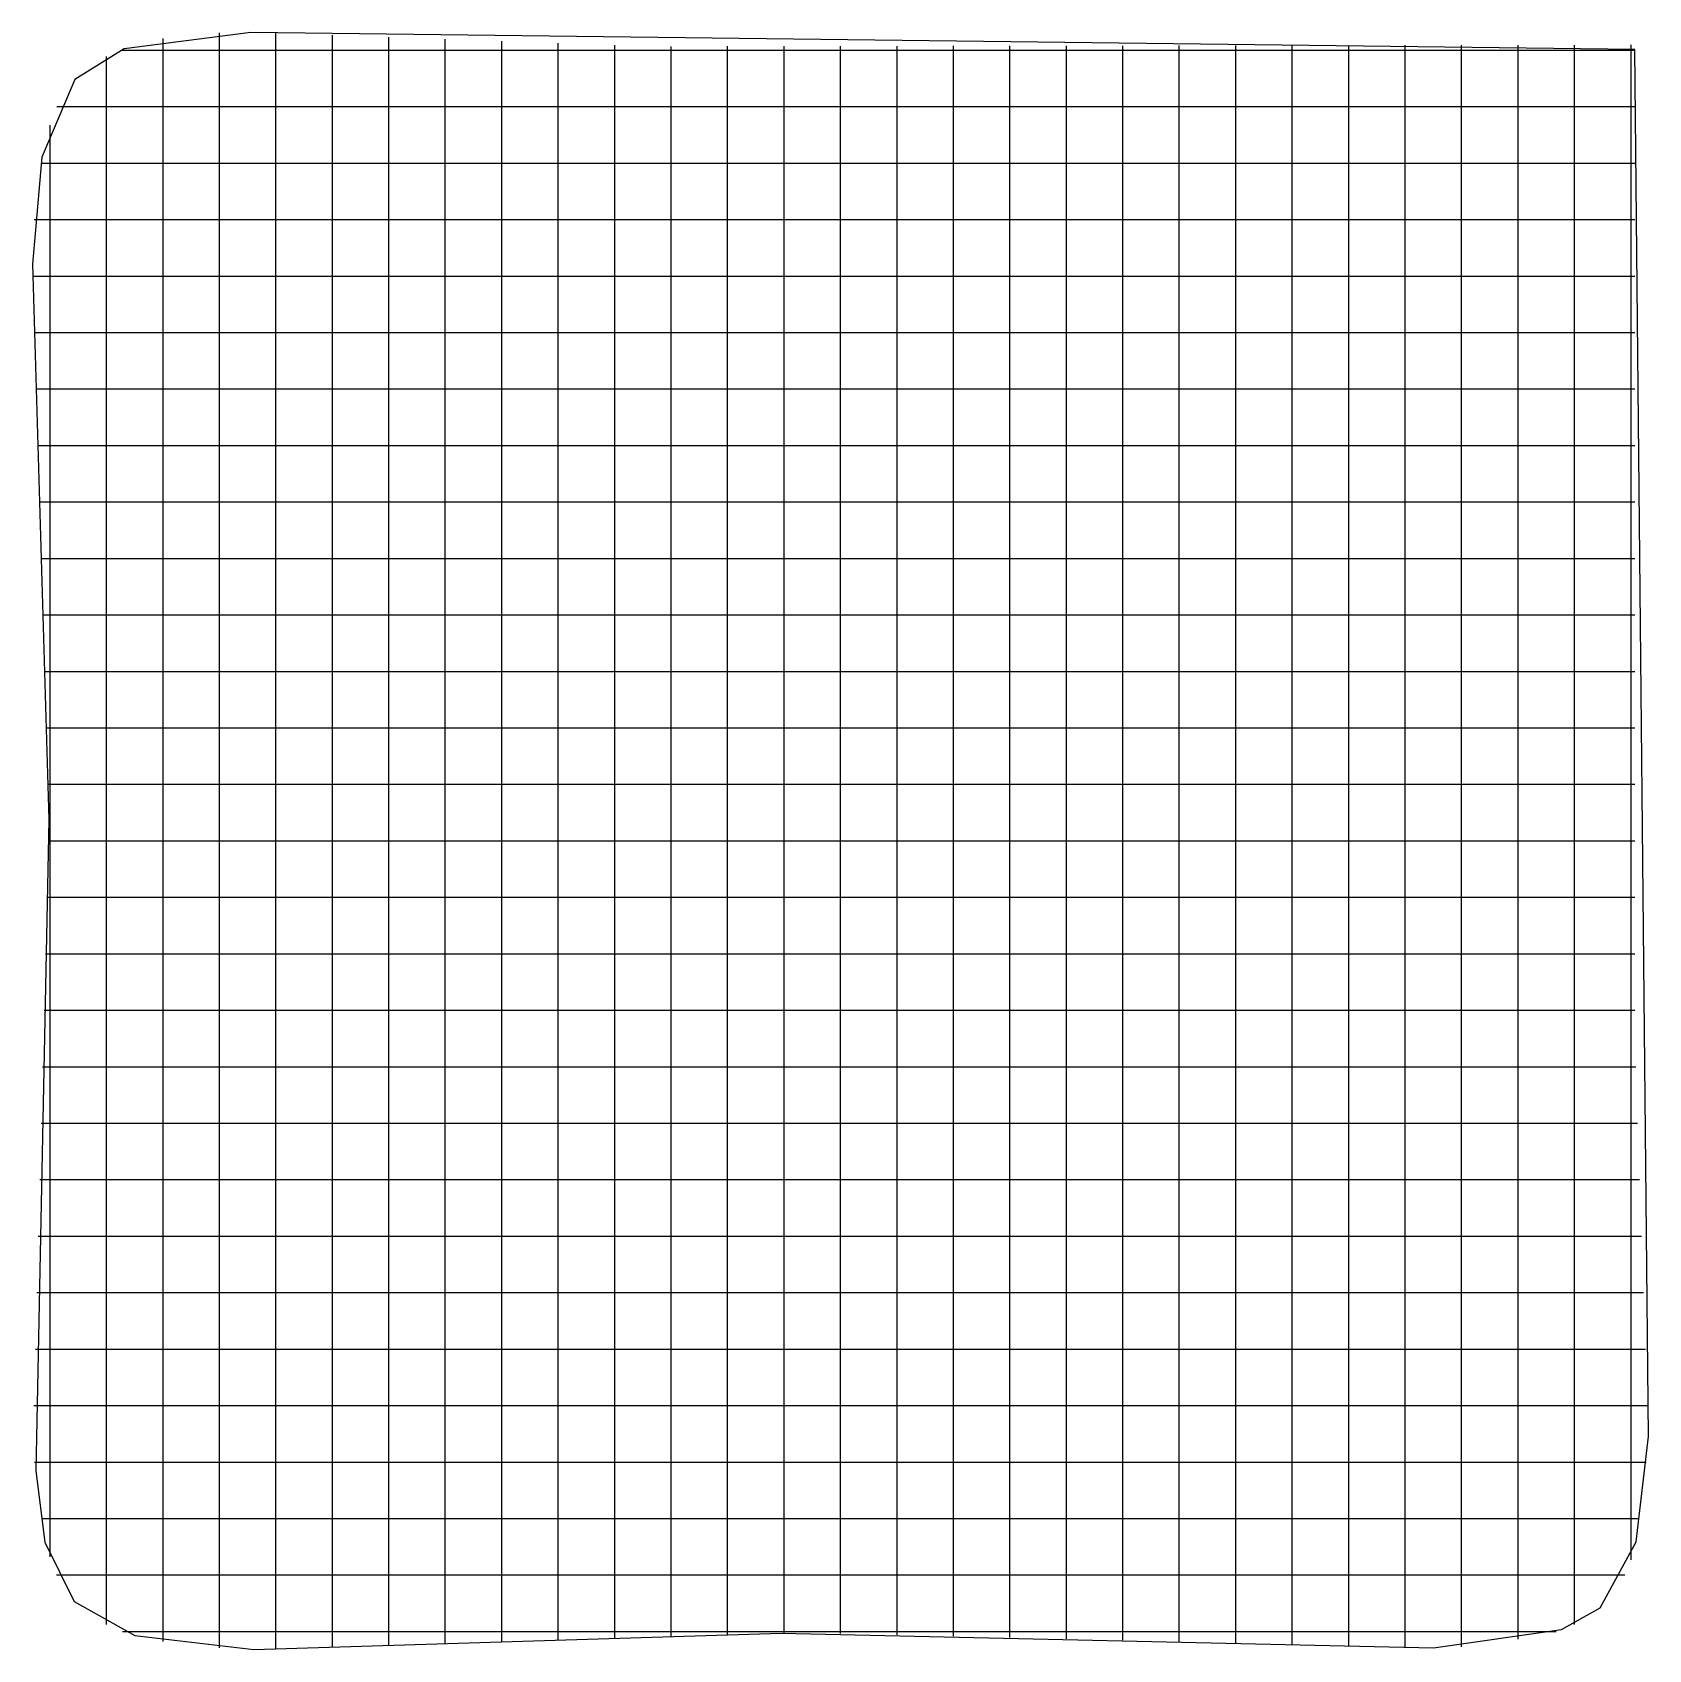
# Model space of a CAD drawing. Extents: x 0.4 to 14.7, y 0.4 to 14.7.
import ezdxf

# ---------------------------------------------------------------- set-up
doc = ezdxf.new("R2010")
doc.units = 0

msp = doc.modelspace()

# ---------------------------------------------------------------- linework, layer by layer
for p, q in [((2.369545, 14.749322), (1.248012, 14.604203)), ((2.369545, 14.749322), (1.248012, 14.604203)), ((14.62622, 14.596305), (2.369545, 14.749322)), ((14.62622, 14.596305), (2.369545, 14.749322)), ((1.592849, 14.568226), (1.592849, 14.695)), ((2.092849, 14.743), (2.092849, 14.744)), ((2.092849, 14.616226), (2.092849, 14.743)), ((2.092849, 13.809571), (2.092849, 14.616226)), ((2.592849, 14.615226), (2.592849, 14.742)), ((2.592849, 13.803952), (2.592849, 14.615226)), ((3.092849, 14.597226), (3.092849, 14.724)), ((3.592849, 14.580226), (3.592849, 14.707)), ((4.092849, 14.562803), (4.092849, 14.689577)), ((4.592849, 14.545226), (4.592849, 14.672)), ((5.092849, 14.528226), (5.092849, 14.655)), ((5.592849, 14.510226), (5.592849, 14.637)), ((6.092849, 14.498226), (6.092849, 14.625)), ((6.592849, 14.499226), (6.592849, 14.626)), ((7.092849, 14.500226), (7.092849, 14.627)), ((7.592849, 14.501226), (7.592849, 14.628)), ((8.092849, 14.501226), (8.092849, 14.628)), ((8.592849, 14.502226), (8.592849, 14.629)), ((9.092849, 14.503226), (9.092849, 14.63)), ((9.592849, 14.503226), (9.592849, 14.63)), ((10.092849, 14.504226), (10.092849, 14.631)), ((10.592849, 14.505226), (10.592849, 14.632)), ((11.092849, 14.506226), (11.092849, 14.633)), ((11.592849, 14.506226), (11.592849, 14.633)), ((12.092849, 14.507226), (12.092849, 14.634)), ((12.592849, 14.508226), (12.592849, 14.635)), ((13.092849, 14.509226), (13.092849, 14.635577)), ((13.592849, 14.509226), (13.592849, 14.636)), ((14.092849, 14.510226), (14.092849, 14.637)), ((14.592849, 14.511226), (14.592849, 14.638)), ((1.248012, 14.604203), (0.810605, 14.331109)), ((1.248012, 14.604203), (0.810605, 14.331109)), ((1.092849, 14.409803), (1.092849, 14.536577)), ((1.221, 14.592238), (1.347774, 14.592238)), ((1.221, 14.592238), (1.347774, 14.592238)), ((1.347774, 14.592238), (1.639371, 14.592238)), ((1.592849, 13.822777), (1.592849, 14.568226)), ((1.639371, 14.592238), (1.812597, 14.592238)), ((1.812597, 14.592238), (2.446468, 14.592238)), ((2.446468, 14.592238), (3.312597, 14.592238)), ((3.092849, 13.805584), (3.092849, 14.597226)), ((3.312597, 14.592238), (3.439371, 14.592238)), ((3.439371, 14.592238), (3.612597, 14.592238)), ((3.592849, 13.807639), (3.592849, 14.580226)), ((3.612597, 14.592238), (4.246468, 14.592238)), ((4.092849, 13.808694), (4.092849, 14.562803)), ((4.246468, 14.592238), (5.112597, 14.592238)), ((4.592849, 13.810748), (4.592849, 14.545226)), ((5.092849, 13.812803), (5.092849, 14.528226)), ((5.112597, 14.592238), (5.239371, 14.592238)), ((5.239371, 14.592238), (5.412597, 14.592238)), ((5.412597, 14.592238), (5.770945, 14.592238)), ((5.592849, 13.814435), (5.592849, 14.510226)), ((5.770945, 14.592238), (5.897719, 14.592238)), ((5.897719, 14.592238), (6.763848, 14.592238)), ((6.092849, 13.818603), (6.092849, 14.498226)), ((6.592849, 13.827687), (6.592849, 14.499226)), ((6.763848, 14.592238), (7.397719, 14.592238)), ((7.092849, 13.837348), (7.092849, 14.500226)), ((7.397719, 14.592238), (7.570945, 14.592238)), ((7.570945, 14.592238), (7.697719, 14.592238)), ((7.592849, 13.835461), (7.592849, 14.501226)), ((7.697719, 14.592238), (8.563848, 14.592238)), ((8.092849, 13.828532), (8.092849, 14.501226)), ((8.563848, 14.592238), (9.197719, 14.592238)), ((8.592849, 13.822026), (8.592849, 14.502226)), ((9.092849, 13.815519), (9.092849, 14.503226)), ((9.197719, 14.592238), (9.370945, 14.592238)), ((9.370945, 14.592238), (9.497719, 14.592238)), ((9.497719, 14.592238), (10.363848, 14.592238)), ((9.592849, 13.80859), (9.592849, 14.503226)), ((10.092849, 13.802084), (10.092849, 14.504226)), ((10.363848, 14.592238), (10.997719, 14.592238)), ((10.592849, 13.795577), (10.592849, 14.505226)), ((10.997719, 14.592238), (11.170945, 14.592238)), ((11.092849, 13.789071), (11.092849, 14.506226)), ((11.170945, 14.592238), (11.297719, 14.592238)), ((11.297719, 14.592238), (12.163848, 14.592238)), ((11.592849, 13.782142), (11.592849, 14.506226)), ((12.092849, 13.775635), (12.092849, 14.507226)), ((12.163848, 14.592238), (12.797719, 14.592238)), ((12.592849, 13.769129), (12.592849, 14.508226)), ((12.797719, 14.592238), (12.970945, 14.592238)), ((12.970945, 14.592238), (13.097719, 14.592238)), ((13.092849, 13.769552), (13.092849, 14.509226)), ((13.097719, 14.592238), (13.963848, 14.592238)), ((13.592849, 13.808816), (13.592849, 14.509226)), ((13.963848, 14.592238), (14.452774, 14.592238)), ((14.092849, 13.884881), (14.092849, 14.510226)), ((14.452774, 14.592238), (14.626, 14.592238)), ((14.592849, 14.215587), (14.592849, 14.511226)), ((14.748995, 2.317997), (14.62622, 14.596305)), ((14.748995, 2.317997), (14.62622, 14.596305)), ((0.810605, 14.331109), (0.520095, 13.644819)), ((0.810605, 14.331109), (0.520095, 13.644819)), ((1.092849, 13.8422), (1.092849, 14.409803)), ((14.592849, 14.042939), (14.592849, 14.215587)), ((0.654, 14.092238), (0.780774, 14.092238)), ((0.654, 14.092238), (0.780774, 14.092238)), ((0.780774, 14.092238), (1.399768, 14.092238)), ((1.399768, 14.092238), (2.033639, 14.092238)), ((2.033639, 14.092238), (2.206865, 14.092238)), ((2.206865, 14.092238), (2.333639, 14.092238)), ((2.333639, 14.092238), (3.199768, 14.092238)), ((3.199768, 14.092238), (3.833639, 14.092238)), ((3.833639, 14.092238), (4.006865, 14.092238)), ((4.006865, 14.092238), (4.133639, 14.092238)), ((4.133639, 14.092238), (4.999768, 14.092238)), ((4.999768, 14.092238), (5.633639, 14.092238)), ((5.633639, 14.092238), (5.806865, 14.092238)), ((5.806865, 14.092238), (5.933639, 14.092238)), ((5.933639, 14.092238), (6.799768, 14.092238)), ((6.799768, 14.092238), (7.433639, 14.092238)), ((7.433639, 14.092238), (7.606865, 14.092238)), ((7.606865, 14.092238), (7.733639, 14.092238)), ((7.733639, 14.092238), (8.599768, 14.092238)), ((8.599768, 14.092238), (9.233639, 14.092238)), ((9.233639, 14.092238), (9.406865, 14.092238)), ((9.406865, 14.092238), (9.533639, 14.092238)), ((9.533639, 14.092238), (10.399768, 14.092238)), ((10.399768, 14.092238), (11.033639, 14.092238)), ((11.033639, 14.092238), (11.206865, 14.092238)), ((11.206865, 14.092238), (11.333639, 14.092238)), ((11.333639, 14.092238), (12.199768, 14.092238)), ((12.199768, 14.092238), (12.833639, 14.092238)), ((12.833639, 14.092238), (13.006865, 14.092238)), ((13.006865, 14.092238), (13.133639, 14.092238)), ((13.133639, 14.092238), (13.999768, 14.092238)), ((13.999768, 14.092238), (14.452774, 14.092238)), ((14.452774, 14.092238), (14.626, 14.092238)), ((14.592849, 13.409068), (14.592849, 14.042939)), ((0.592849, 13.885708), (0.592849, 13.929)), ((0.592849, 13.758877), (0.592849, 13.885708)), ((0.592849, 12.89279), (0.592849, 13.758877)), ((1.092849, 13.208329), (1.092849, 13.8422)), ((1.592849, 13.188906), (1.592849, 13.822777)), ((2.092849, 13.1757), (2.092849, 13.809571)), ((2.592849, 13.169658), (2.592849, 13.803952)), ((3.092849, 13.171713), (3.092849, 13.805584)), ((3.592849, 13.173768), (3.592849, 13.807639)), ((4.092849, 13.174823), (4.092849, 13.808694)), ((4.592849, 13.176877), (4.592849, 13.810748)), ((5.092849, 13.178932), (5.092849, 13.812803)), ((5.592849, 13.180565), (5.592849, 13.814435)), ((6.092849, 13.184732), (6.092849, 13.818603)), ((6.592849, 13.193816), (6.592849, 13.827687)), ((7.092849, 13.203477), (7.092849, 13.837348)), ((7.592849, 13.201168), (7.592849, 13.835461)), ((8.092849, 13.194661), (8.092849, 13.828532)), ((8.592849, 13.188155), (8.592849, 13.822026)), ((9.092849, 13.181648), (9.092849, 13.815519)), ((9.592849, 13.174719), (9.592849, 13.80859)), ((10.092849, 13.168213), (10.092849, 13.802084)), ((10.592849, 13.161706), (10.592849, 13.795577)), ((11.092849, 13.154777), (11.092849, 13.789071)), ((11.592849, 13.148271), (11.592849, 13.782142)), ((12.092849, 13.141765), (12.092849, 13.775635)), ((12.592849, 13.135258), (12.592849, 13.769129)), ((13.092849, 13.135258), (13.092849, 13.769552)), ((13.592849, 13.174945), (13.592849, 13.808816)), ((14.092849, 13.25101), (14.092849, 13.884881)), ((0.520095, 13.644819), (0.435659, 12.698025)), ((0.520095, 13.644819), (0.435659, 12.698025)), ((0.511, 13.592238), (0.637774, 13.592238)), ((0.511, 13.592238), (0.637774, 13.592238)), ((0.637774, 13.592238), (1.339339, 13.592238)), ((1.339339, 13.592238), (1.97321, 13.592238)), ((1.97321, 13.592238), (2.146435, 13.592238)), ((2.146435, 13.592238), (2.27321, 13.592238)), ((2.27321, 13.592238), (3.139339, 13.592238)), ((3.139339, 13.592238), (3.77321, 13.592238)), ((3.77321, 13.592238), (3.946435, 13.592238)), ((3.946435, 13.592238), (4.07321, 13.592238)), ((4.07321, 13.592238), (4.939339, 13.592238)), ((4.939339, 13.592238), (5.57321, 13.592238)), ((5.57321, 13.592238), (5.746435, 13.592238)), ((5.746435, 13.592238), (5.87321, 13.592238)), ((5.87321, 13.592238), (6.739339, 13.592238)), ((6.739339, 13.592238), (7.37321, 13.592238)), ((7.37321, 13.592238), (7.546435, 13.592238)), ((7.546435, 13.592238), (7.67321, 13.592238)), ((7.67321, 13.592238), (8.539339, 13.592238)), ((8.539339, 13.592238), (9.17321, 13.592238)), ((9.17321, 13.592238), (9.346435, 13.592238)), ((9.346435, 13.592238), (9.47321, 13.592238)), ((9.47321, 13.592238), (10.339339, 13.592238)), ((10.339339, 13.592238), (10.97321, 13.592238)), ((10.97321, 13.592238), (11.146435, 13.592238)), ((11.146435, 13.592238), (11.27321, 13.592238)), ((11.27321, 13.592238), (12.139339, 13.592238)), ((12.139339, 13.592238), (12.77321, 13.592238)), ((12.77321, 13.592238), (12.946435, 13.592238)), ((12.946435, 13.592238), (13.07321, 13.592238)), ((13.07321, 13.592238), (13.939339, 13.592238)), ((13.939339, 13.592238), (14.452774, 13.592238)), ((14.452774, 13.592238), (14.626, 13.592238)), ((14.592849, 12.542361), (14.592849, 13.409068)), ((1.092849, 13.035103), (1.092849, 13.208329)), ((1.592849, 13.015681), (1.592849, 13.188906)), ((2.092849, 13.003052), (2.092849, 13.1757)), ((3.592849, 13.000542), (3.592849, 13.173768)), ((4.092849, 13.002174), (4.092849, 13.174823)), ((4.592849, 13.003652), (4.592849, 13.176877)), ((5.092849, 13.005706), (5.092849, 13.178932)), ((5.592849, 13.007339), (5.592849, 13.180565)), ((6.092849, 13.011506), (6.092849, 13.184732)), ((6.592849, 13.021168), (6.592849, 13.193816)), ((7.092849, 13.030252), (7.092849, 13.203477)), ((7.592849, 13.027942), (7.592849, 13.201168)), ((8.092849, 13.021435), (8.092849, 13.194661)), ((8.592849, 13.014929), (8.592849, 13.188155)), ((9.092849, 13.008423), (9.092849, 13.181648)), ((9.592849, 13.001494), (9.592849, 13.174719)), ((13.592849, 13.001719), (13.592849, 13.174945)), ((14.092849, 13.077784), (14.092849, 13.25101)), ((0.451, 13.092238), (0.577774, 13.092238)), ((0.451, 13.092238), (0.577774, 13.092238)), ((0.577774, 13.092238), (1.313984, 13.092238)), ((1.092849, 12.908329), (1.092849, 13.035103)), ((1.313984, 13.092238), (1.947855, 13.092238)), ((1.947855, 13.092238), (2.121081, 13.092238)), ((2.121081, 13.092238), (2.247855, 13.092238)), ((2.247855, 13.092238), (3.113984, 13.092238)), ((2.592849, 12.996432), (2.592849, 13.169658)), ((3.092849, 12.998487), (3.092849, 13.171713)), ((3.113984, 13.092238), (3.747855, 13.092238)), ((3.747855, 13.092238), (3.921081, 13.092238)), ((3.921081, 13.092238), (4.047855, 13.092238)), ((4.047855, 13.092238), (4.913984, 13.092238)), ((4.913984, 13.092238), (5.547855, 13.092238)), ((5.547855, 13.092238), (5.721081, 13.092238)), ((5.721081, 13.092238), (5.847855, 13.092238)), ((5.847855, 13.092238), (6.713984, 13.092238)), ((6.713984, 13.092238), (7.347855, 13.092238)), ((7.092849, 12.903477), (7.092849, 13.030252)), ((7.347855, 13.092238), (7.521081, 13.092238)), ((7.521081, 13.092238), (7.647855, 13.092238)), ((7.647855, 13.092238), (8.513984, 13.092238)), ((8.513984, 13.092238), (9.147855, 13.092238)), ((9.147855, 13.092238), (9.321081, 13.092238)), ((9.321081, 13.092238), (9.447855, 13.092238)), ((9.447855, 13.092238), (10.313984, 13.092238)), ((10.092849, 12.994987), (10.092849, 13.168213)), ((10.313984, 13.092238), (10.947855, 13.092238)), ((10.592849, 12.988481), (10.592849, 13.161706)), ((10.947855, 13.092238), (11.121081, 13.092238)), ((11.092849, 12.981552), (11.092849, 13.154777)), ((11.121081, 13.092238), (11.247855, 13.092238)), ((11.247855, 13.092238), (12.113984, 13.092238)), ((11.592849, 12.975045), (11.592849, 13.148271)), ((12.092849, 12.968539), (12.092849, 13.141765)), ((12.113984, 13.092238), (12.747855, 13.092238)), ((12.592849, 12.962032), (12.592849, 13.135258)), ((12.747855, 13.092238), (12.921081, 13.092238)), ((12.921081, 13.092238), (13.047855, 13.092238)), ((13.047855, 13.092238), (13.913984, 13.092238)), ((13.092849, 12.962032), (13.092849, 13.135258)), ((13.913984, 13.092238), (14.452774, 13.092238)), ((14.092849, 12.95101), (14.092849, 13.077784)), ((14.452774, 13.092238), (14.626, 13.092238)), ((0.592849, 12.258919), (0.592849, 12.89279)), ((1.092849, 12.0422), (1.092849, 12.908329)), ((1.592849, 12.888906), (1.592849, 13.015681)), ((1.592849, 12.022777), (1.592849, 12.888906)), ((2.092849, 12.876277), (2.092849, 13.003052)), ((2.592849, 12.870081), (2.592849, 12.996432)), ((3.092849, 12.871713), (3.092849, 12.998487)), ((3.592849, 12.873768), (3.592849, 13.000542)), ((4.092849, 12.8754), (4.092849, 13.002174)), ((4.592849, 12.876877), (4.592849, 13.003652)), ((5.092849, 12.878932), (5.092849, 13.005706)), ((5.592849, 12.880565), (5.592849, 13.007339)), ((6.092849, 12.884732), (6.092849, 13.011506)), ((6.592849, 12.894394), (6.592849, 13.021168)), ((6.592849, 12.027687), (6.592849, 12.894394)), ((7.092849, 12.037348), (7.092849, 12.903477)), ((7.592849, 12.90159), (7.592849, 13.027942)), ((7.592849, 12.035461), (7.592849, 12.90159)), ((8.092849, 12.894661), (8.092849, 13.021435)), ((8.092849, 12.028532), (8.092849, 12.894661)), ((8.592849, 12.888155), (8.592849, 13.014929)), ((8.592849, 12.022026), (8.592849, 12.888155)), ((9.092849, 12.881648), (9.092849, 13.008423)), ((9.592849, 12.874719), (9.592849, 13.001494)), ((10.092849, 12.868213), (10.092849, 12.994987)), ((10.592849, 12.861706), (10.592849, 12.988481)), ((11.092849, 12.8552), (11.092849, 12.981552)), ((11.592849, 12.848271), (11.592849, 12.975045)), ((12.092849, 12.841765), (12.092849, 12.968539)), ((12.592849, 12.835258), (12.592849, 12.962032)), ((13.092849, 12.835681), (13.092849, 12.962032)), ((13.592849, 12.874945), (13.592849, 13.001719)), ((14.092849, 12.084881), (14.092849, 12.95101)), ((2.092849, 12.009571), (2.092849, 12.876277)), ((2.592849, 12.003952), (2.592849, 12.870081)), ((3.092849, 12.005584), (3.092849, 12.871713)), ((3.592849, 12.007639), (3.592849, 12.873768)), ((4.092849, 12.008694), (4.092849, 12.8754)), ((4.592849, 12.010748), (4.592849, 12.876877)), ((5.092849, 12.012803), (5.092849, 12.878932)), ((5.592849, 12.014435), (5.592849, 12.880565)), ((6.092849, 12.018603), (6.092849, 12.884732)), ((9.092849, 12.015519), (9.092849, 12.881648)), ((9.592849, 12.00859), (9.592849, 12.874719)), ((10.092849, 12.002084), (10.092849, 12.868213)), ((10.592849, 11.995577), (10.592849, 12.861706)), ((11.092849, 11.989071), (11.092849, 12.8552)), ((11.592849, 11.982142), (11.592849, 12.848271)), ((12.092849, 11.975635), (12.092849, 12.841765)), ((12.592849, 11.969129), (12.592849, 12.835258)), ((13.092849, 11.969552), (13.092849, 12.835681)), ((13.592849, 12.008816), (13.592849, 12.874945)), ((0.435659, 12.698025), (0.581336, 7.782043)), ((0.435659, 12.698025), (0.581336, 7.782043)), ((0.438, 12.592238), (0.564774, 12.592238)), ((0.438, 12.592238), (0.564774, 12.592238)), ((0.564774, 12.592238), (1.30849, 12.592238)), ((1.30849, 12.592238), (1.942361, 12.592238)), ((1.942361, 12.592238), (2.115587, 12.592238)), ((2.115587, 12.592238), (2.242361, 12.592238)), ((2.242361, 12.592238), (3.10849, 12.592238)), ((3.10849, 12.592238), (3.742361, 12.592238)), ((3.742361, 12.592238), (3.915587, 12.592238)), ((3.915587, 12.592238), (4.042361, 12.592238)), ((4.042361, 12.592238), (4.90849, 12.592238)), ((4.90849, 12.592238), (5.542361, 12.592238)), ((5.542361, 12.592238), (5.715587, 12.592238)), ((5.715587, 12.592238), (5.842361, 12.592238)), ((5.842361, 12.592238), (6.70849, 12.592238)), ((6.70849, 12.592238), (7.342361, 12.592238)), ((7.342361, 12.592238), (7.515587, 12.592238)), ((7.515587, 12.592238), (7.642361, 12.592238)), ((7.642361, 12.592238), (8.50849, 12.592238)), ((8.50849, 12.592238), (9.142361, 12.592238)), ((9.142361, 12.592238), (9.315587, 12.592238)), ((9.315587, 12.592238), (9.442361, 12.592238)), ((9.442361, 12.592238), (10.30849, 12.592238)), ((10.30849, 12.592238), (10.942361, 12.592238)), ((10.942361, 12.592238), (11.115587, 12.592238)), ((11.115587, 12.592238), (11.242361, 12.592238)), ((11.242361, 12.592238), (12.10849, 12.592238)), ((12.10849, 12.592238), (12.742361, 12.592238)), ((12.742361, 12.592238), (12.915587, 12.592238)), ((12.915587, 12.592238), (13.042361, 12.592238)), ((13.042361, 12.592238), (13.90849, 12.592238)), ((13.90849, 12.592238), (14.452774, 12.592238)), ((14.452774, 12.592238), (14.626, 12.592238)), ((14.592849, 12.415587), (14.592849, 12.542361)), ((14.592849, 12.242939), (14.592849, 12.415587)), ((0.592849, 12.085694), (0.592849, 12.258919)), ((14.592849, 11.609068), (14.592849, 12.242939)), ((0.453, 12.092238), (0.579774, 12.092238)), ((0.453, 12.092238), (0.579774, 12.092238)), ((0.579774, 12.092238), (1.314829, 12.092238)), ((0.592849, 11.958919), (0.592849, 12.085694)), ((1.092849, 11.408329), (1.092849, 12.0422)), ((1.314829, 12.092238), (1.9487, 12.092238)), ((1.9487, 12.092238), (2.121926, 12.092238)), ((2.121926, 12.092238), (2.2487, 12.092238)), ((2.2487, 12.092238), (3.114829, 12.092238)), ((3.114829, 12.092238), (3.7487, 12.092238)), ((3.7487, 12.092238), (3.921926, 12.092238)), ((3.921926, 12.092238), (4.0487, 12.092238)), ((4.0487, 12.092238), (4.914829, 12.092238)), ((4.914829, 12.092238), (5.5487, 12.092238)), ((5.5487, 12.092238), (5.721926, 12.092238)), ((5.721926, 12.092238), (5.8487, 12.092238)), ((5.8487, 12.092238), (6.714829, 12.092238)), ((6.592849, 11.393816), (6.592849, 12.027687)), ((6.714829, 12.092238), (7.3487, 12.092238)), ((7.092849, 11.403477), (7.092849, 12.037348)), ((7.3487, 12.092238), (7.521926, 12.092238)), ((7.521926, 12.092238), (7.6487, 12.092238)), ((7.592849, 11.401168), (7.592849, 12.035461)), ((7.6487, 12.092238), (8.514829, 12.092238)), ((8.092849, 11.394661), (8.092849, 12.028532)), ((8.514829, 12.092238), (9.1487, 12.092238)), ((9.1487, 12.092238), (9.321926, 12.092238)), ((9.321926, 12.092238), (9.4487, 12.092238)), ((9.4487, 12.092238), (10.314829, 12.092238)), ((10.314829, 12.092238), (10.9487, 12.092238)), ((10.9487, 12.092238), (11.121926, 12.092238)), ((11.121926, 12.092238), (11.2487, 12.092238)), ((11.2487, 12.092238), (12.114829, 12.092238)), ((12.114829, 12.092238), (12.7487, 12.092238)), ((12.7487, 12.092238), (12.921926, 12.092238)), ((12.921926, 12.092238), (13.0487, 12.092238)), ((13.0487, 12.092238), (13.914829, 12.092238)), ((13.914829, 12.092238), (14.452774, 12.092238)), ((14.092849, 11.45101), (14.092849, 12.084881)), ((14.452774, 12.092238), (14.626, 12.092238)), ((0.592849, 11.09279), (0.592849, 11.958919)), ((1.592849, 11.388906), (1.592849, 12.022777)), ((2.092849, 11.3757), (2.092849, 12.009571)), ((2.592849, 11.369658), (2.592849, 12.003952)), ((3.092849, 11.371713), (3.092849, 12.005584)), ((3.592849, 11.373768), (3.592849, 12.007639)), ((4.092849, 11.374823), (4.092849, 12.008694)), ((4.592849, 11.376877), (4.592849, 12.010748)), ((5.092849, 11.378932), (5.092849, 12.012803)), ((5.592849, 11.380565), (5.592849, 12.014435)), ((6.092849, 11.384732), (6.092849, 12.018603)), ((8.592849, 11.388155), (8.592849, 12.022026)), ((9.092849, 11.381648), (9.092849, 12.015519)), ((9.592849, 11.374719), (9.592849, 12.00859)), ((10.092849, 11.368213), (10.092849, 12.002084)), ((10.592849, 11.361706), (10.592849, 11.995577)), ((11.092849, 11.354777), (11.092849, 11.989071)), ((11.592849, 11.348271), (11.592849, 11.982142)), ((12.092849, 11.341765), (12.092849, 11.975635)), ((12.592849, 11.335258), (12.592849, 11.969129)), ((13.092849, 11.335258), (13.092849, 11.969552)), ((13.592849, 11.374945), (13.592849, 12.008816)), ((14.592849, 10.742361), (14.592849, 11.609068)), ((0.468, 11.592238), (0.594774, 11.592238)), ((0.468, 11.592238), (0.594774, 11.592238)), ((0.594774, 11.592238), (1.321168, 11.592238)), ((1.321168, 11.592238), (1.955039, 11.592238)), ((1.955039, 11.592238), (2.128265, 11.592238)), ((2.128265, 11.592238), (2.255039, 11.592238)), ((2.255039, 11.592238), (3.121168, 11.592238)), ((3.121168, 11.592238), (3.755039, 11.592238)), ((3.755039, 11.592238), (3.928265, 11.592238)), ((3.928265, 11.592238), (4.055039, 11.592238)), ((4.055039, 11.592238), (4.921168, 11.592238)), ((4.921168, 11.592238), (5.555039, 11.592238)), ((5.555039, 11.592238), (5.728265, 11.592238)), ((5.728265, 11.592238), (5.855039, 11.592238)), ((5.855039, 11.592238), (6.721168, 11.592238)), ((6.721168, 11.592238), (7.355039, 11.592238)), ((7.355039, 11.592238), (7.528265, 11.592238)), ((7.528265, 11.592238), (7.655039, 11.592238)), ((7.655039, 11.592238), (8.521168, 11.592238)), ((8.521168, 11.592238), (9.155039, 11.592238)), ((9.155039, 11.592238), (9.328265, 11.592238)), ((9.328265, 11.592238), (9.455039, 11.592238)), ((9.455039, 11.592238), (10.321168, 11.592238)), ((10.321168, 11.592238), (10.955039, 11.592238)), ((10.955039, 11.592238), (11.128265, 11.592238)), ((11.128265, 11.592238), (11.255039, 11.592238)), ((11.255039, 11.592238), (12.121168, 11.592238)), ((12.121168, 11.592238), (12.755039, 11.592238)), ((12.755039, 11.592238), (12.928265, 11.592238)), ((12.928265, 11.592238), (13.055039, 11.592238)), ((13.055039, 11.592238), (13.921168, 11.592238)), ((13.921168, 11.592238), (14.452774, 11.592238)), ((14.452774, 11.592238), (14.626, 11.592238)), ((1.092849, 11.235103), (1.092849, 11.408329)), ((1.592849, 11.215681), (1.592849, 11.388906)), ((2.092849, 11.203052), (2.092849, 11.3757)), ((2.592849, 11.196432), (2.592849, 11.369658)), ((3.092849, 11.198487), (3.092849, 11.371713)), ((3.592849, 11.200542), (3.592849, 11.373768)), ((4.092849, 11.202174), (4.092849, 11.374823)), ((4.592849, 11.203652), (4.592849, 11.376877)), ((5.092849, 11.205706), (5.092849, 11.378932)), ((5.592849, 11.207339), (5.592849, 11.380565)), ((6.092849, 11.211506), (6.092849, 11.384732)), ((6.592849, 11.221168), (6.592849, 11.393816)), ((7.092849, 11.230252), (7.092849, 11.403477)), ((7.592849, 11.227942), (7.592849, 11.401168)), ((8.092849, 11.221435), (8.092849, 11.394661)), ((8.592849, 11.214929), (8.592849, 11.388155)), ((9.092849, 11.208423), (9.092849, 11.381648)), ((9.592849, 11.201494), (9.592849, 11.374719)), ((10.092849, 11.194987), (10.092849, 11.368213)), ((10.592849, 11.188481), (10.592849, 11.361706)), ((11.092849, 11.181552), (11.092849, 11.354777)), ((11.592849, 11.175045), (11.592849, 11.348271)), ((12.092849, 11.168539), (12.092849, 11.341765)), ((12.592849, 11.162032), (12.592849, 11.335258)), ((13.092849, 11.162032), (13.092849, 11.335258)), ((13.592849, 11.201719), (13.592849, 11.374945)), ((14.092849, 11.277784), (14.092849, 11.45101)), ((1.092849, 11.108329), (1.092849, 11.235103)), ((1.592849, 11.088906), (1.592849, 11.215681)), ((2.092849, 11.076277), (2.092849, 11.203052)), ((2.592849, 11.070081), (2.592849, 11.196432)), ((3.092849, 11.071713), (3.092849, 11.198487)), ((3.592849, 11.073768), (3.592849, 11.200542)), ((4.092849, 11.0754), (4.092849, 11.202174)), ((4.592849, 11.076877), (4.592849, 11.203652)), ((5.092849, 11.078932), (5.092849, 11.205706)), ((5.592849, 11.080565), (5.592849, 11.207339)), ((6.092849, 11.084732), (6.092849, 11.211506)), ((6.592849, 11.094394), (6.592849, 11.221168)), ((7.092849, 11.103477), (7.092849, 11.230252)), ((7.592849, 11.10159), (7.592849, 11.227942)), ((8.092849, 11.094661), (8.092849, 11.221435)), ((8.592849, 11.088155), (8.592849, 11.214929)), ((9.092849, 11.081648), (9.092849, 11.208423)), ((9.592849, 11.074719), (9.592849, 11.201494)), ((10.092849, 11.068213), (10.092849, 11.194987)), ((10.592849, 11.061706), (10.592849, 11.188481)), ((11.092849, 11.0552), (11.092849, 11.181552)), ((11.592849, 11.048271), (11.592849, 11.175045)), ((12.092849, 11.041765), (12.092849, 11.168539)), ((13.592849, 11.074945), (13.592849, 11.201719)), ((14.092849, 11.15101), (14.092849, 11.277784)), ((0.484, 11.092238), (0.610774, 11.092238)), ((0.484, 11.092238), (0.610774, 11.092238)), ((0.592849, 10.458919), (0.592849, 11.09279)), ((0.610774, 11.092238), (1.327929, 11.092238)), ((1.092849, 10.2422), (1.092849, 11.108329)), ((1.327929, 11.092238), (1.9618, 11.092238)), ((1.592849, 10.222777), (1.592849, 11.088906)), ((1.9618, 11.092238), (2.135026, 11.092238)), ((2.092849, 10.209571), (2.092849, 11.076277)), ((2.135026, 11.092238), (2.2618, 11.092238)), ((2.2618, 11.092238), (3.127929, 11.092238)), ((2.592849, 10.203952), (2.592849, 11.070081)), ((3.092849, 10.205584), (3.092849, 11.071713)), ((3.127929, 11.092238), (3.7618, 11.092238)), ((3.592849, 10.207639), (3.592849, 11.073768)), ((3.7618, 11.092238), (3.935026, 11.092238)), ((3.935026, 11.092238), (4.0618, 11.092238)), ((4.0618, 11.092238), (4.927929, 11.092238)), ((4.092849, 10.208694), (4.092849, 11.0754)), ((4.592849, 10.210748), (4.592849, 11.076877)), ((4.927929, 11.092238), (5.5618, 11.092238)), ((5.092849, 10.212803), (5.092849, 11.078932)), ((5.5618, 11.092238), (5.735026, 11.092238)), ((5.592849, 10.214435), (5.592849, 11.080565)), ((5.735026, 11.092238), (5.8618, 11.092238)), ((5.8618, 11.092238), (6.727929, 11.092238)), ((6.092849, 10.218603), (6.092849, 11.084732)), ((6.592849, 10.227687), (6.592849, 11.094394)), ((6.727929, 11.092238), (7.3618, 11.092238)), ((7.092849, 10.237348), (7.092849, 11.103477)), ((7.3618, 11.092238), (7.535026, 11.092238)), ((7.535026, 11.092238), (7.6618, 11.092238)), ((7.592849, 10.235461), (7.592849, 11.10159)), ((7.6618, 11.092238), (8.527929, 11.092238)), ((8.092849, 10.228532), (8.092849, 11.094661)), ((8.527929, 11.092238), (9.1618, 11.092238)), ((8.592849, 10.222026), (8.592849, 11.088155)), ((9.092849, 10.215519), (9.092849, 11.081648)), ((9.1618, 11.092238), (9.335026, 11.092238)), ((9.335026, 11.092238), (9.4618, 11.092238)), ((9.4618, 11.092238), (10.327929, 11.092238)), ((9.592849, 10.20859), (9.592849, 11.074719)), ((10.092849, 10.202084), (10.092849, 11.068213)), ((10.327929, 11.092238), (10.9618, 11.092238)), ((10.592849, 10.195577), (10.592849, 11.061706)), ((10.9618, 11.092238), (11.135026, 11.092238)), ((11.092849, 10.189071), (11.092849, 11.0552)), ((11.135026, 11.092238), (11.2618, 11.092238)), ((11.2618, 11.092238), (12.127929, 11.092238)), ((11.592849, 10.182142), (11.592849, 11.048271)), ((12.092849, 10.175635), (12.092849, 11.041765)), ((12.127929, 11.092238), (12.7618, 11.092238)), ((12.592849, 11.035258), (12.592849, 11.162032)), ((12.592849, 10.169129), (12.592849, 11.035258)), ((12.7618, 11.092238), (12.935026, 11.092238)), ((12.935026, 11.092238), (13.0618, 11.092238)), ((13.0618, 11.092238), (13.927929, 11.092238)), ((13.092849, 11.035681), (13.092849, 11.162032)), ((13.092849, 10.169552), (13.092849, 11.035681)), ((13.592849, 10.208816), (13.592849, 11.074945)), ((13.927929, 11.092238), (14.452774, 11.092238)), ((14.092849, 10.284881), (14.092849, 11.15101)), ((14.452774, 11.092238), (14.626, 11.092238)), ((14.592849, 10.615587), (14.592849, 10.742361)), ((14.592849, 10.442939), (14.592849, 10.615587)), ((0.499, 10.592238), (0.625774, 10.592238)), ((0.499, 10.592238), (0.625774, 10.592238)), ((0.592849, 10.285694), (0.592849, 10.458919)), ((0.625774, 10.592238), (1.334268, 10.592238)), ((1.334268, 10.592238), (1.968139, 10.592238)), ((1.968139, 10.592238), (2.141365, 10.592238)), ((2.141365, 10.592238), (2.268139, 10.592238)), ((2.268139, 10.592238), (3.134268, 10.592238)), ((3.134268, 10.592238), (3.768139, 10.592238)), ((3.768139, 10.592238), (3.941365, 10.592238)), ((3.941365, 10.592238), (4.068139, 10.592238)), ((4.068139, 10.592238), (4.934268, 10.592238)), ((4.934268, 10.592238), (5.568139, 10.592238)), ((5.568139, 10.592238), (5.741365, 10.592238)), ((5.741365, 10.592238), (5.868139, 10.592238)), ((5.868139, 10.592238), (6.734268, 10.592238)), ((6.734268, 10.592238), (7.368139, 10.592238)), ((7.368139, 10.592238), (7.541365, 10.592238)), ((7.541365, 10.592238), (7.668139, 10.592238)), ((7.668139, 10.592238), (8.534268, 10.592238)), ((8.534268, 10.592238), (9.168139, 10.592238)), ((9.168139, 10.592238), (9.341365, 10.592238)), ((9.341365, 10.592238), (9.468139, 10.592238)), ((9.468139, 10.592238), (10.334268, 10.592238)), ((10.334268, 10.592238), (10.968139, 10.592238)), ((10.968139, 10.592238), (11.141365, 10.592238)), ((11.141365, 10.592238), (11.268139, 10.592238)), ((11.268139, 10.592238), (12.134268, 10.592238)), ((12.134268, 10.592238), (12.768139, 10.592238)), ((12.768139, 10.592238), (12.941365, 10.592238)), ((12.941365, 10.592238), (13.068139, 10.592238)), ((13.068139, 10.592238), (13.934268, 10.592238)), ((13.934268, 10.592238), (14.452774, 10.592238)), ((14.452774, 10.592238), (14.626, 10.592238)), ((14.592849, 9.809068), (14.592849, 10.442939)), ((0.592849, 10.158919), (0.592849, 10.285694)), ((1.092849, 9.608329), (1.092849, 10.2422)), ((1.592849, 9.588906), (1.592849, 10.222777)), ((2.092849, 9.5757), (2.092849, 10.209571)), ((2.592849, 9.569658), (2.592849, 10.203952)), ((3.092849, 9.571713), (3.092849, 10.205584)), ((3.592849, 9.573768), (3.592849, 10.207639)), ((4.092849, 9.574823), (4.092849, 10.208694)), ((4.592849, 9.576877), (4.592849, 10.210748)), ((5.092849, 9.578932), (5.092849, 10.212803)), ((5.592849, 9.580565), (5.592849, 10.214435)), ((6.092849, 9.584732), (6.092849, 10.218603)), ((6.592849, 9.593816), (6.592849, 10.227687)), ((7.092849, 9.603477), (7.092849, 10.237348)), ((7.592849, 9.601168), (7.592849, 10.235461)), ((8.092849, 9.594661), (8.092849, 10.228532)), ((8.592849, 9.588155), (8.592849, 10.222026)), ((9.092849, 9.581648), (9.092849, 10.215519)), ((9.592849, 9.574719), (9.592849, 10.20859)), ((10.092849, 9.568213), (10.092849, 10.202084)), ((10.592849, 9.561706), (10.592849, 10.195577)), ((11.092849, 9.554777), (11.092849, 10.189071)), ((11.592849, 9.548271), (11.592849, 10.182142)), ((12.092849, 9.541765), (12.092849, 10.175635)), ((12.592849, 9.535258), (12.592849, 10.169129)), ((13.092849, 9.535258), (13.092849, 10.169552)), ((13.592849, 9.574945), (13.592849, 10.208816)), ((14.092849, 9.65101), (14.092849, 10.284881)), ((0.514, 10.092238), (0.640774, 10.092238)), ((0.514, 10.092238), (0.640774, 10.092238)), ((0.592849, 9.29279), (0.592849, 10.158919)), ((0.640774, 10.092238), (1.340606, 10.092238)), ((1.340606, 10.092238), (1.974477, 10.092238)), ((1.974477, 10.092238), (2.147703, 10.092238)), ((2.147703, 10.092238), (2.274477, 10.092238)), ((2.274477, 10.092238), (3.140606, 10.092238)), ((3.140606, 10.092238), (3.774477, 10.092238)), ((3.774477, 10.092238), (3.947703, 10.092238)), ((3.947703, 10.092238), (4.074477, 10.092238)), ((4.074477, 10.092238), (4.940606, 10.092238)), ((4.940606, 10.092238), (5.574477, 10.092238)), ((5.574477, 10.092238), (5.747703, 10.092238)), ((5.747703, 10.092238), (5.874477, 10.092238)), ((5.874477, 10.092238), (6.740606, 10.092238)), ((6.740606, 10.092238), (7.374477, 10.092238)), ((7.374477, 10.092238), (7.547703, 10.092238)), ((7.547703, 10.092238), (7.674477, 10.092238)), ((7.674477, 10.092238), (8.540606, 10.092238)), ((8.540606, 10.092238), (9.174477, 10.092238)), ((9.174477, 10.092238), (9.347703, 10.092238)), ((9.347703, 10.092238), (9.474477, 10.092238)), ((9.474477, 10.092238), (10.340606, 10.092238)), ((10.340606, 10.092238), (10.974477, 10.092238)), ((10.974477, 10.092238), (11.147703, 10.092238)), ((11.147703, 10.092238), (11.274477, 10.092238)), ((11.274477, 10.092238), (12.140606, 10.092238)), ((12.140606, 10.092238), (12.774477, 10.092238)), ((12.774477, 10.092238), (12.947703, 10.092238)), ((12.947703, 10.092238), (13.074477, 10.092238)), ((13.074477, 10.092238), (13.940606, 10.092238)), ((13.940606, 10.092238), (14.452774, 10.092238)), ((14.452774, 10.092238), (14.626, 10.092238)), ((14.592849, 8.942361), (14.592849, 9.809068)), ((1.092849, 9.435103), (1.092849, 9.608329)), ((6.592849, 9.421168), (6.592849, 9.593816)), ((7.092849, 9.430252), (7.092849, 9.603477)), ((7.592849, 9.427942), (7.592849, 9.601168)), ((8.092849, 9.421435), (8.092849, 9.594661)), ((14.092849, 9.477784), (14.092849, 9.65101)), ((0.529, 9.592238), (0.655774, 9.592238)), ((0.529, 9.592238), (0.655774, 9.592238)), ((0.655774, 9.592238), (1.346945, 9.592238)), ((1.346945, 9.592238), (1.981239, 9.592238)), ((1.592849, 9.415681), (1.592849, 9.588906)), ((1.981239, 9.592238), (2.154465, 9.592238)), ((2.092849, 9.403052), (2.092849, 9.5757)), ((2.154465, 9.592238), (2.280816, 9.592238)), ((2.280816, 9.592238), (3.146945, 9.592238)), ((2.592849, 9.396432), (2.592849, 9.569658)), ((3.092849, 9.398487), (3.092849, 9.571713)), ((3.146945, 9.592238), (3.781239, 9.592238)), ((3.592849, 9.400542), (3.592849, 9.573768)), ((3.781239, 9.592238), (3.954465, 9.592238)), ((3.954465, 9.592238), (4.080816, 9.592238)), ((4.080816, 9.592238), (4.946945, 9.592238)), ((4.092849, 9.402174), (4.092849, 9.574823)), ((4.592849, 9.403652), (4.592849, 9.576877)), ((4.946945, 9.592238), (5.581239, 9.592238)), ((5.092849, 9.405706), (5.092849, 9.578932)), ((5.581239, 9.592238), (5.754465, 9.592238)), ((5.592849, 9.407339), (5.592849, 9.580565)), ((5.754465, 9.592238), (5.880816, 9.592238)), ((5.880816, 9.592238), (6.746945, 9.592238)), ((6.092849, 9.411506), (6.092849, 9.584732)), ((6.746945, 9.592238), (7.381239, 9.592238)), ((7.381239, 9.592238), (7.554465, 9.592238)), ((7.554465, 9.592238), (7.680816, 9.592238)), ((7.680816, 9.592238), (8.546945, 9.592238)), ((8.546945, 9.592238), (9.181239, 9.592238)), ((8.592849, 9.414929), (8.592849, 9.588155)), ((9.092849, 9.408423), (9.092849, 9.581648)), ((9.181239, 9.592238), (9.354465, 9.592238)), ((9.354465, 9.592238), (9.480816, 9.592238)), ((9.480816, 9.592238), (10.346945, 9.592238)), ((9.592849, 9.401494), (9.592849, 9.574719)), ((10.092849, 9.394987), (10.092849, 9.568213)), ((10.346945, 9.592238), (10.981239, 9.592238)), ((10.592849, 9.388481), (10.592849, 9.561706)), ((10.981239, 9.592238), (11.154465, 9.592238)), ((11.092849, 9.381552), (11.092849, 9.554777)), ((11.154465, 9.592238), (11.280816, 9.592238)), ((11.280816, 9.592238), (12.146945, 9.592238)), ((11.592849, 9.375045), (11.592849, 9.548271)), ((12.092849, 9.368539), (12.092849, 9.541765)), ((12.146945, 9.592238), (12.781239, 9.592238)), ((12.592849, 9.362032), (12.592849, 9.535258)), ((12.781239, 9.592238), (12.954465, 9.592238)), ((12.954465, 9.592238), (13.080816, 9.592238)), ((13.080816, 9.592238), (13.946945, 9.592238)), ((13.092849, 9.362032), (13.092849, 9.535258)), ((13.592849, 9.401719), (13.592849, 9.574945)), ((13.946945, 9.592238), (14.452774, 9.592238)), ((14.092849, 9.35101), (14.092849, 9.477784)), ((14.452774, 9.592238), (14.626, 9.592238)), ((1.092849, 9.308329), (1.092849, 9.435103)), ((1.092849, 8.4422), (1.092849, 9.308329)), ((1.592849, 9.288906), (1.592849, 9.415681)), ((2.092849, 9.276277), (2.092849, 9.403052)), ((2.592849, 9.270081), (2.592849, 9.396432)), ((3.092849, 9.271713), (3.092849, 9.398487)), ((3.592849, 9.273768), (3.592849, 9.400542)), ((4.092849, 9.2754), (4.092849, 9.402174)), ((4.592849, 9.276877), (4.592849, 9.403652)), ((5.092849, 9.278932), (5.092849, 9.405706)), ((5.592849, 9.280565), (5.592849, 9.407339)), ((6.092849, 9.284732), (6.092849, 9.411506)), ((6.592849, 9.294394), (6.592849, 9.421168)), ((7.092849, 9.303477), (7.092849, 9.430252)), ((7.592849, 9.30159), (7.592849, 9.427942)), ((8.092849, 9.294661), (8.092849, 9.421435)), ((8.592849, 9.288155), (8.592849, 9.414929)), ((9.092849, 9.281648), (9.092849, 9.408423)), ((9.592849, 9.274719), (9.592849, 9.401494)), ((10.092849, 9.268213), (10.092849, 9.394987)), ((10.592849, 9.261706), (10.592849, 9.388481)), ((11.092849, 9.2552), (11.092849, 9.381552)), ((11.592849, 9.248271), (11.592849, 9.375045)), ((12.092849, 9.241765), (12.092849, 9.368539)), ((12.592849, 9.235258), (12.592849, 9.362032)), ((13.092849, 9.235681), (13.092849, 9.362032)), ((13.592849, 9.274945), (13.592849, 9.401719)), ((14.092849, 8.484881), (14.092849, 9.35101)), ((0.592849, 8.658919), (0.592849, 9.29279)), ((1.592849, 8.422777), (1.592849, 9.288906)), ((2.092849, 8.409571), (2.092849, 9.276277)), ((2.592849, 8.403952), (2.592849, 9.270081)), ((3.092849, 8.405584), (3.092849, 9.271713)), ((3.592849, 8.407639), (3.592849, 9.273768)), ((4.092849, 8.408694), (4.092849, 9.2754)), ((4.592849, 8.410748), (4.592849, 9.276877)), ((5.092849, 8.412803), (5.092849, 9.278932)), ((5.592849, 8.414435), (5.592849, 9.280565)), ((6.092849, 8.418603), (6.092849, 9.284732)), ((6.592849, 8.427687), (6.592849, 9.294394)), ((7.092849, 8.437348), (7.092849, 9.303477)), ((7.592849, 8.435461), (7.592849, 9.30159)), ((8.092849, 8.428532), (8.092849, 9.294661)), ((8.592849, 8.422026), (8.592849, 9.288155)), ((9.092849, 8.415519), (9.092849, 9.281648)), ((9.592849, 8.40859), (9.592849, 9.274719)), ((10.092849, 8.402084), (10.092849, 9.268213)), ((10.592849, 8.395577), (10.592849, 9.261706)), ((11.092849, 8.389071), (11.092849, 9.2552)), ((11.592849, 8.382142), (11.592849, 9.248271)), ((12.092849, 8.375635), (12.092849, 9.241765)), ((12.592849, 8.369129), (12.592849, 9.235258)), ((13.092849, 8.369552), (13.092849, 9.235681)), ((13.592849, 8.408816), (13.592849, 9.274945)), ((0.545, 9.092238), (0.671774, 9.092238)), ((0.545, 9.092238), (0.671774, 9.092238)), ((0.671774, 9.092238), (1.353706, 9.092238)), ((1.353706, 9.092238), (1.987577, 9.092238)), ((1.987577, 9.092238), (2.160803, 9.092238)), ((2.160803, 9.092238), (2.287577, 9.092238)), ((2.287577, 9.092238), (3.153706, 9.092238)), ((3.153706, 9.092238), (3.787577, 9.092238)), ((3.787577, 9.092238), (3.960803, 9.092238)), ((3.960803, 9.092238), (4.087577, 9.092238)), ((4.087577, 9.092238), (4.953706, 9.092238)), ((4.953706, 9.092238), (5.587577, 9.092238)), ((5.587577, 9.092238), (5.760803, 9.092238)), ((5.760803, 9.092238), (5.887577, 9.092238)), ((5.887577, 9.092238), (6.753706, 9.092238)), ((6.753706, 9.092238), (7.387577, 9.092238)), ((7.387577, 9.092238), (7.560803, 9.092238)), ((7.560803, 9.092238), (7.687577, 9.092238)), ((7.687577, 9.092238), (8.553706, 9.092238)), ((8.553706, 9.092238), (9.187577, 9.092238)), ((9.187577, 9.092238), (9.360803, 9.092238)), ((9.360803, 9.092238), (9.487577, 9.092238)), ((9.487577, 9.092238), (10.353706, 9.092238)), ((10.353706, 9.092238), (10.987577, 9.092238)), ((10.987577, 9.092238), (11.160803, 9.092238)), ((11.160803, 9.092238), (11.287577, 9.092238)), ((11.287577, 9.092238), (12.153706, 9.092238)), ((12.153706, 9.092238), (12.787577, 9.092238)), ((12.787577, 9.092238), (12.960803, 9.092238)), ((12.960803, 9.092238), (13.087577, 9.092238)), ((13.087577, 9.092238), (13.953706, 9.092238)), ((13.953706, 9.092238), (14.452774, 9.092238)), ((14.452774, 9.092238), (14.626, 9.092238)), ((14.592849, 8.815587), (14.592849, 8.942361)), ((14.592849, 8.642939), (14.592849, 8.815587)), ((0.56, 8.592238), (0.686774, 8.592238)), ((0.56, 8.592238), (0.686774, 8.592238)), ((0.592849, 8.485694), (0.592849, 8.658919)), ((0.686774, 8.592238), (1.360045, 8.592238)), ((1.360045, 8.592238), (1.993916, 8.592238)), ((1.993916, 8.592238), (2.167142, 8.592238)), ((2.167142, 8.592238), (2.293916, 8.592238)), ((2.293916, 8.592238), (3.160045, 8.592238)), ((3.160045, 8.592238), (3.793916, 8.592238)), ((3.793916, 8.592238), (3.967142, 8.592238)), ((3.967142, 8.592238), (4.093916, 8.592238)), ((4.093916, 8.592238), (4.960045, 8.592238)), ((4.960045, 8.592238), (5.593916, 8.592238)), ((5.593916, 8.592238), (5.767142, 8.592238)), ((5.767142, 8.592238), (5.893916, 8.592238)), ((5.893916, 8.592238), (6.760045, 8.592238)), ((6.760045, 8.592238), (7.393916, 8.592238)), ((7.393916, 8.592238), (7.567142, 8.592238)), ((7.567142, 8.592238), (7.693916, 8.592238)), ((7.693916, 8.592238), (8.560045, 8.592238)), ((8.560045, 8.592238), (9.193916, 8.592238)), ((9.193916, 8.592238), (9.367142, 8.592238)), ((9.367142, 8.592238), (9.493916, 8.592238)), ((9.493916, 8.592238), (10.360045, 8.592238)), ((10.360045, 8.592238), (10.993916, 8.592238)), ((10.993916, 8.592238), (11.167142, 8.592238)), ((11.167142, 8.592238), (11.293916, 8.592238)), ((11.293916, 8.592238), (12.160045, 8.592238)), ((12.160045, 8.592238), (12.793916, 8.592238)), ((12.793916, 8.592238), (12.967142, 8.592238)), ((12.967142, 8.592238), (13.093916, 8.592238)), ((13.093916, 8.592238), (13.960045, 8.592238)), ((13.960045, 8.592238), (14.452774, 8.592238)), ((14.452774, 8.592238), (14.626, 8.592238)), ((14.592849, 8.009068), (14.592849, 8.642939)), ((0.592849, 8.358919), (0.592849, 8.485694)), ((14.092849, 7.85101), (14.092849, 8.484881)), ((0.592849, 7.49279), (0.592849, 8.358919)), ((1.092849, 7.808329), (1.092849, 8.4422)), ((1.592849, 7.788906), (1.592849, 8.422777)), ((2.092849, 7.7757), (2.092849, 8.409571)), ((2.592849, 7.769658), (2.592849, 8.403952)), ((3.092849, 7.771713), (3.092849, 8.405584)), ((3.592849, 7.773768), (3.592849, 8.407639)), ((4.092849, 7.774823), (4.092849, 8.408694)), ((4.592849, 7.776877), (4.592849, 8.410748)), ((5.092849, 7.778932), (5.092849, 8.412803)), ((5.592849, 7.780565), (5.592849, 8.414435)), ((6.092849, 7.784732), (6.092849, 8.418603)), ((6.592849, 7.793816), (6.592849, 8.427687)), ((7.092849, 7.803477), (7.092849, 8.437348)), ((7.592849, 7.801168), (7.592849, 8.435461)), ((8.092849, 7.794661), (8.092849, 8.428532)), ((8.592849, 7.788155), (8.592849, 8.422026)), ((9.092849, 7.781648), (9.092849, 8.415519)), ((9.592849, 7.774719), (9.592849, 8.40859)), ((10.092849, 7.768213), (10.092849, 8.402084)), ((10.592849, 7.761706), (10.592849, 8.395577)), ((11.092849, 7.754777), (11.092849, 8.389071)), ((11.592849, 7.748271), (11.592849, 8.382142)), ((12.092849, 7.741765), (12.092849, 8.375635)), ((12.592849, 7.735258), (12.592849, 8.369129)), ((13.092849, 7.735258), (13.092849, 8.369552)), ((13.592849, 7.774945), (13.592849, 8.408816)), ((0.575, 8.092238), (0.701774, 8.092238)), ((0.575, 8.092238), (0.701774, 8.092238)), ((0.701774, 8.092238), (1.366384, 8.092238)), ((1.366384, 8.092238), (2.000677, 8.092238)), ((2.000677, 8.092238), (2.173903, 8.092238)), ((2.173903, 8.092238), (2.300255, 8.092238)), ((2.300255, 8.092238), (3.166384, 8.092238)), ((3.166384, 8.092238), (3.800677, 8.092238)), ((3.800677, 8.092238), (3.973903, 8.092238)), ((3.973903, 8.092238), (4.100255, 8.092238)), ((4.100255, 8.092238), (4.966384, 8.092238)), ((4.966384, 8.092238), (5.600677, 8.092238)), ((5.600677, 8.092238), (5.773903, 8.092238)), ((5.773903, 8.092238), (5.900255, 8.092238)), ((5.900255, 8.092238), (6.766384, 8.092238)), ((6.766384, 8.092238), (7.400677, 8.092238)), ((7.400677, 8.092238), (7.573903, 8.092238)), ((7.573903, 8.092238), (7.700255, 8.092238)), ((7.700255, 8.092238), (8.566384, 8.092238)), ((8.566384, 8.092238), (9.200677, 8.092238)), ((9.200677, 8.092238), (9.373903, 8.092238)), ((9.373903, 8.092238), (9.500255, 8.092238)), ((9.500255, 8.092238), (10.366384, 8.092238)), ((10.366384, 8.092238), (11.000677, 8.092238)), ((11.000677, 8.092238), (11.173903, 8.092238)), ((11.173903, 8.092238), (11.300255, 8.092238)), ((11.300255, 8.092238), (12.166384, 8.092238)), ((12.166384, 8.092238), (12.800677, 8.092238)), ((12.800677, 8.092238), (12.973903, 8.092238)), ((12.973903, 8.092238), (13.100255, 8.092238)), ((13.100255, 8.092238), (13.966384, 8.092238)), ((13.966384, 8.092238), (14.452774, 8.092238)), ((14.452774, 8.092238), (14.626, 8.092238)), ((14.592849, 7.142361), (14.592849, 8.009068)), ((0.581336, 7.782043), (0.466072, 2.013356)), ((0.581336, 7.782043), (0.466072, 2.013356)), ((1.092849, 7.635103), (1.092849, 7.808329)), ((1.592849, 7.615681), (1.592849, 7.788906)), ((2.092849, 7.603052), (2.092849, 7.7757)), ((2.592849, 7.596432), (2.592849, 7.769658)), ((3.092849, 7.598487), (3.092849, 7.771713)), ((3.592849, 7.600542), (3.592849, 7.773768)), ((4.092849, 7.602174), (4.092849, 7.774823)), ((4.592849, 7.603652), (4.592849, 7.776877)), ((5.092849, 7.605706), (5.092849, 7.778932)), ((5.592849, 7.607339), (5.592849, 7.780565)), ((6.092849, 7.611506), (6.092849, 7.784732)), ((6.592849, 7.621168), (6.592849, 7.793816)), ((7.092849, 7.630252), (7.092849, 7.803477)), ((7.592849, 7.627942), (7.592849, 7.801168)), ((8.092849, 7.621435), (8.092849, 7.794661)), ((8.592849, 7.614929), (8.592849, 7.788155)), ((9.092849, 7.608423), (9.092849, 7.781648)), ((9.592849, 7.601494), (9.592849, 7.774719)), ((10.092849, 7.594987), (10.092849, 7.768213)), ((10.592849, 7.588481), (10.592849, 7.761706)), ((11.092849, 7.581552), (11.092849, 7.754777)), ((11.592849, 7.575045), (11.592849, 7.748271)), ((12.092849, 7.568539), (12.092849, 7.741765)), ((12.592849, 7.562032), (12.592849, 7.735258)), ((13.092849, 7.562032), (13.092849, 7.735258)), ((13.592849, 7.601719), (13.592849, 7.774945)), ((14.092849, 7.677784), (14.092849, 7.85101)), ((0.576, 7.592238), (0.702774, 7.592238)), ((0.576, 7.592238), (0.702774, 7.592238)), ((0.702774, 7.592238), (1.366806, 7.592238)), ((1.092849, 7.508329), (1.092849, 7.635103)), ((1.366806, 7.592238), (2.0011, 7.592238)), ((1.592849, 7.488906), (1.592849, 7.615681)), ((2.0011, 7.592238), (2.174326, 7.592238)), ((2.092849, 7.476277), (2.092849, 7.603052)), ((2.174326, 7.592238), (2.300677, 7.592238)), ((2.300677, 7.592238), (3.166806, 7.592238)), ((2.592849, 7.470081), (2.592849, 7.596432)), ((3.092849, 7.471713), (3.092849, 7.598487)), ((3.166806, 7.592238), (3.8011, 7.592238)), ((3.592849, 7.473768), (3.592849, 7.600542)), ((3.8011, 7.592238), (3.974326, 7.592238)), ((3.974326, 7.592238), (4.100677, 7.592238)), ((4.092849, 7.4754), (4.092849, 7.602174)), ((4.100677, 7.592238), (4.966806, 7.592238)), ((4.592849, 7.476877), (4.592849, 7.603652)), ((4.966806, 7.592238), (5.6011, 7.592238)), ((5.092849, 7.478932), (5.092849, 7.605706)), ((5.592849, 7.480565), (5.592849, 7.607339)), ((5.6011, 7.592238), (5.774326, 7.592238)), ((5.774326, 7.592238), (5.900677, 7.592238)), ((5.900677, 7.592238), (6.766806, 7.592238)), ((6.092849, 7.484732), (6.092849, 7.611506)), ((6.592849, 7.494394), (6.592849, 7.621168)), ((6.766806, 7.592238), (7.4011, 7.592238)), ((7.092849, 7.503477), (7.092849, 7.630252)), ((7.4011, 7.592238), (7.574326, 7.592238)), ((7.574326, 7.592238), (7.700677, 7.592238)), ((7.592849, 7.50159), (7.592849, 7.627942)), ((7.700677, 7.592238), (8.566806, 7.592238)), ((8.092849, 7.494661), (8.092849, 7.621435)), ((8.566806, 7.592238), (9.2011, 7.592238)), ((8.592849, 7.488155), (8.592849, 7.614929)), ((9.092849, 7.481648), (9.092849, 7.608423)), ((9.2011, 7.592238), (9.374326, 7.592238)), ((9.374326, 7.592238), (9.500677, 7.592238)), ((9.500677, 7.592238), (10.366806, 7.592238)), ((9.592849, 7.474719), (9.592849, 7.601494)), ((10.092849, 7.468213), (10.092849, 7.594987)), ((10.366806, 7.592238), (11.0011, 7.592238)), ((11.0011, 7.592238), (11.174326, 7.592238)), ((11.174326, 7.592238), (11.300677, 7.592238)), ((11.300677, 7.592238), (12.166806, 7.592238)), ((12.166806, 7.592238), (12.8011, 7.592238)), ((12.8011, 7.592238), (12.974326, 7.592238)), ((12.974326, 7.592238), (13.100677, 7.592238)), ((13.100677, 7.592238), (13.966806, 7.592238)), ((13.592849, 7.474945), (13.592849, 7.601719)), ((13.966806, 7.592238), (14.452774, 7.592238)), ((14.092849, 7.55101), (14.092849, 7.677784)), ((14.452774, 7.592238), (14.626, 7.592238)), ((0.592849, 6.858919), (0.592849, 7.49279)), ((1.092849, 6.6422), (1.092849, 7.508329)), ((1.592849, 6.622777), (1.592849, 7.488906)), ((2.092849, 6.609571), (2.092849, 7.476277)), ((2.592849, 6.603952), (2.592849, 7.470081)), ((3.092849, 6.605584), (3.092849, 7.471713)), ((3.592849, 6.607639), (3.592849, 7.473768)), ((4.092849, 6.608694), (4.092849, 7.4754)), ((4.592849, 6.610748), (4.592849, 7.476877)), ((5.092849, 6.612803), (5.092849, 7.478932)), ((5.592849, 6.614435), (5.592849, 7.480565)), ((6.092849, 6.618603), (6.092849, 7.484732)), ((6.592849, 6.627687), (6.592849, 7.494394)), ((7.092849, 6.637348), (7.092849, 7.503477)), ((7.592849, 6.635461), (7.592849, 7.50159)), ((8.092849, 6.628532), (8.092849, 7.494661)), ((8.592849, 6.622026), (8.592849, 7.488155)), ((9.092849, 6.615519), (9.092849, 7.481648)), ((9.592849, 6.60859), (9.592849, 7.474719)), ((10.092849, 6.602084), (10.092849, 7.468213)), ((10.592849, 7.461706), (10.592849, 7.588481)), ((10.592849, 6.595577), (10.592849, 7.461706)), ((11.092849, 7.4552), (11.092849, 7.581552)), ((11.092849, 6.589071), (11.092849, 7.4552)), ((11.592849, 7.448271), (11.592849, 7.575045)), ((11.592849, 6.582142), (11.592849, 7.448271)), ((12.092849, 7.441765), (12.092849, 7.568539)), ((12.592849, 7.435258), (12.592849, 7.562032)), ((13.092849, 7.435681), (13.092849, 7.562032)), ((13.592849, 6.608816), (13.592849, 7.474945)), ((14.092849, 6.684881), (14.092849, 7.55101)), ((12.092849, 6.575635), (12.092849, 7.441765)), ((12.592849, 6.569129), (12.592849, 7.435258)), ((13.092849, 6.569552), (13.092849, 7.435681)), ((0.564, 7.092238), (0.690774, 7.092238)), ((0.564, 7.092238), (0.690774, 7.092238)), ((0.690774, 7.092238), (1.361735, 7.092238)), ((1.361735, 7.092238), (1.995606, 7.092238)), ((1.995606, 7.092238), (2.168832, 7.092238)), ((2.168832, 7.092238), (2.295606, 7.092238)), ((2.295606, 7.092238), (3.161735, 7.092238)), ((3.161735, 7.092238), (3.795606, 7.092238)), ((3.795606, 7.092238), (3.968832, 7.092238)), ((3.968832, 7.092238), (4.095606, 7.092238)), ((4.095606, 7.092238), (4.961735, 7.092238)), ((4.961735, 7.092238), (5.595606, 7.092238)), ((5.595606, 7.092238), (5.768832, 7.092238)), ((5.768832, 7.092238), (5.895606, 7.092238)), ((5.895606, 7.092238), (6.761735, 7.092238)), ((6.761735, 7.092238), (7.395606, 7.092238)), ((7.395606, 7.092238), (7.568832, 7.092238)), ((7.568832, 7.092238), (7.695606, 7.092238)), ((7.695606, 7.092238), (8.561735, 7.092238)), ((8.561735, 7.092238), (9.195606, 7.092238)), ((9.195606, 7.092238), (9.368832, 7.092238)), ((9.368832, 7.092238), (9.495606, 7.092238)), ((9.495606, 7.092238), (10.361735, 7.092238)), ((10.361735, 7.092238), (10.995606, 7.092238)), ((10.995606, 7.092238), (11.168832, 7.092238)), ((11.168832, 7.092238), (11.295606, 7.092238)), ((11.295606, 7.092238), (12.161735, 7.092238)), ((12.161735, 7.092238), (12.795606, 7.092238)), ((12.795606, 7.092238), (12.968832, 7.092238)), ((12.968832, 7.092238), (13.095606, 7.092238)), ((13.095606, 7.092238), (13.961735, 7.092238)), ((13.961735, 7.092238), (14.452774, 7.092238)), ((14.452774, 7.092238), (14.626, 7.092238)), ((14.592849, 7.015587), (14.592849, 7.142361)), ((14.592849, 6.842939), (14.592849, 7.015587)), ((0.592849, 6.685694), (0.592849, 6.858919)), ((14.592849, 6.209068), (14.592849, 6.842939)), ((0.551, 6.592238), (0.677774, 6.592238)), ((0.551, 6.592238), (0.677774, 6.592238)), ((0.592849, 6.558919), (0.592849, 6.685694)), ((0.677774, 6.592238), (1.356242, 6.592238)), ((1.092849, 6.008329), (1.092849, 6.6422)), ((1.356242, 6.592238), (1.990113, 6.592238)), ((1.592849, 5.988906), (1.592849, 6.622777)), ((1.990113, 6.592238), (2.163339, 6.592238)), ((2.092849, 5.9757), (2.092849, 6.609571)), ((2.163339, 6.592238), (2.290113, 6.592238)), ((2.290113, 6.592238), (3.156242, 6.592238)), ((2.592849, 5.969658), (2.592849, 6.603952)), ((3.092849, 5.971713), (3.092849, 6.605584)), ((3.156242, 6.592238), (3.790113, 6.592238)), ((3.592849, 5.973768), (3.592849, 6.607639)), ((3.790113, 6.592238), (3.963339, 6.592238)), ((3.963339, 6.592238), (4.090113, 6.592238)), ((4.090113, 6.592238), (4.956242, 6.592238)), ((4.092849, 5.974823), (4.092849, 6.608694)), ((4.592849, 5.976877), (4.592849, 6.610748)), ((4.956242, 6.592238), (5.590113, 6.592238)), ((5.092849, 5.978932), (5.092849, 6.612803)), ((5.590113, 6.592238), (5.763339, 6.592238)), ((5.592849, 5.980565), (5.592849, 6.614435)), ((5.763339, 6.592238), (5.890113, 6.592238)), ((5.890113, 6.592238), (6.756242, 6.592238)), ((6.092849, 5.984732), (6.092849, 6.618603)), ((6.592849, 5.993816), (6.592849, 6.627687)), ((6.756242, 6.592238), (7.390113, 6.592238)), ((7.092849, 6.003477), (7.092849, 6.637348)), ((7.390113, 6.592238), (7.563339, 6.592238)), ((7.563339, 6.592238), (7.690113, 6.592238)), ((7.592849, 6.001168), (7.592849, 6.635461)), ((7.690113, 6.592238), (8.556242, 6.592238)), ((8.092849, 5.994661), (8.092849, 6.628532)), ((8.556242, 6.592238), (9.190113, 6.592238)), ((8.592849, 5.988155), (8.592849, 6.622026)), ((9.092849, 5.981648), (9.092849, 6.615519)), ((9.190113, 6.592238), (9.363339, 6.592238)), ((9.363339, 6.592238), (9.490113, 6.592238)), ((9.490113, 6.592238), (10.356242, 6.592238)), ((9.592849, 5.974719), (9.592849, 6.60859)), ((10.092849, 5.968213), (10.092849, 6.602084)), ((10.356242, 6.592238), (10.990113, 6.592238)), ((10.592849, 5.961706), (10.592849, 6.595577)), ((10.990113, 6.592238), (11.163339, 6.592238)), ((11.092849, 5.954777), (11.092849, 6.589071)), ((11.163339, 6.592238), (11.290113, 6.592238)), ((11.290113, 6.592238), (12.156242, 6.592238)), ((12.156242, 6.592238), (12.790113, 6.592238)), ((12.790113, 6.592238), (12.963339, 6.592238)), ((12.963339, 6.592238), (13.090113, 6.592238)), ((13.090113, 6.592238), (13.956242, 6.592238)), ((13.592849, 5.974945), (13.592849, 6.608816)), ((13.956242, 6.592238), (14.452774, 6.592238)), ((14.092849, 6.05101), (14.092849, 6.684881)), ((14.452774, 6.592238), (14.626, 6.592238)), ((0.592849, 5.69279), (0.592849, 6.558919)), ((11.592849, 5.948271), (11.592849, 6.582142)), ((12.092849, 5.941765), (12.092849, 6.575635)), ((12.592849, 5.935258), (12.592849, 6.569129)), ((13.092849, 5.935258), (13.092849, 6.569552)), ((14.592849, 5.342361), (14.592849, 6.209068)), ((0.539, 6.092238), (0.665774, 6.092238)), ((0.539, 6.092238), (0.665774, 6.092238)), ((0.665774, 6.092238), (1.351171, 6.092238)), ((1.351171, 6.092238), (1.985042, 6.092238)), ((1.985042, 6.092238), (2.158268, 6.092238)), ((2.158268, 6.092238), (2.285042, 6.092238)), ((2.285042, 6.092238), (3.151171, 6.092238)), ((3.151171, 6.092238), (3.785042, 6.092238)), ((3.785042, 6.092238), (3.958268, 6.092238)), ((3.958268, 6.092238), (4.085042, 6.092238)), ((4.085042, 6.092238), (4.951171, 6.092238)), ((4.951171, 6.092238), (5.585042, 6.092238)), ((5.585042, 6.092238), (5.758268, 6.092238)), ((5.758268, 6.092238), (5.885042, 6.092238)), ((5.885042, 6.092238), (6.751171, 6.092238)), ((6.751171, 6.092238), (7.385042, 6.092238)), ((7.385042, 6.092238), (7.558268, 6.092238)), ((7.558268, 6.092238), (7.685042, 6.092238)), ((7.685042, 6.092238), (8.551171, 6.092238)), ((8.551171, 6.092238), (9.185042, 6.092238)), ((9.185042, 6.092238), (9.358268, 6.092238)), ((9.358268, 6.092238), (9.485042, 6.092238)), ((9.485042, 6.092238), (10.351171, 6.092238)), ((10.351171, 6.092238), (10.985042, 6.092238)), ((10.985042, 6.092238), (11.158268, 6.092238)), ((11.158268, 6.092238), (11.285042, 6.092238)), ((11.285042, 6.092238), (12.151171, 6.092238)), ((12.151171, 6.092238), (12.785042, 6.092238)), ((12.785042, 6.092238), (12.958268, 6.092238)), ((12.958268, 6.092238), (13.085042, 6.092238)), ((13.085042, 6.092238), (13.951171, 6.092238)), ((13.951171, 6.092238), (14.452774, 6.092238)), ((14.092849, 5.877784), (14.092849, 6.05101)), ((14.452774, 6.092238), (14.626, 6.092238)), ((1.092849, 5.835103), (1.092849, 6.008329)), ((1.592849, 5.815681), (1.592849, 5.988906)), ((2.092849, 5.803052), (2.092849, 5.9757)), ((2.592849, 5.796432), (2.592849, 5.969658)), ((3.092849, 5.798487), (3.092849, 5.971713)), ((3.592849, 5.800542), (3.592849, 5.973768)), ((4.092849, 5.802174), (4.092849, 5.974823)), ((4.592849, 5.803652), (4.592849, 5.976877)), ((5.092849, 5.805706), (5.092849, 5.978932)), ((5.592849, 5.807339), (5.592849, 5.980565)), ((6.092849, 5.811506), (6.092849, 5.984732)), ((6.592849, 5.821168), (6.592849, 5.993816)), ((7.092849, 5.830252), (7.092849, 6.003477)), ((7.592849, 5.827942), (7.592849, 6.001168)), ((8.092849, 5.821435), (8.092849, 5.994661)), ((8.592849, 5.814929), (8.592849, 5.988155)), ((9.092849, 5.808423), (9.092849, 5.981648)), ((9.592849, 5.801494), (9.592849, 5.974719)), ((10.092849, 5.794987), (10.092849, 5.968213)), ((10.592849, 5.788481), (10.592849, 5.961706)), ((11.092849, 5.781552), (11.092849, 5.954777)), ((11.592849, 5.775045), (11.592849, 5.948271)), ((12.092849, 5.768539), (12.092849, 5.941765)), ((12.592849, 5.762032), (12.592849, 5.935258)), ((13.092849, 5.762032), (13.092849, 5.935258)), ((13.592849, 5.801719), (13.592849, 5.974945)), ((14.092849, 5.75101), (14.092849, 5.877784)), ((1.092849, 5.708329), (1.092849, 5.835103)), ((1.592849, 5.688906), (1.592849, 5.815681)), ((2.092849, 5.676277), (2.092849, 5.803052)), ((2.592849, 5.670081), (2.592849, 5.796432)), ((3.092849, 5.671713), (3.092849, 5.798487)), ((3.592849, 5.673768), (3.592849, 5.800542)), ((4.092849, 5.6754), (4.092849, 5.802174)), ((4.592849, 5.676877), (4.592849, 5.803652)), ((5.092849, 5.678932), (5.092849, 5.805706)), ((5.592849, 5.680565), (5.592849, 5.807339)), ((6.092849, 5.684732), (6.092849, 5.811506)), ((6.592849, 5.694394), (6.592849, 5.821168)), ((7.092849, 5.703477), (7.092849, 5.830252)), ((7.592849, 5.70159), (7.592849, 5.827942)), ((8.092849, 5.694661), (8.092849, 5.821435)), ((8.592849, 5.688155), (8.592849, 5.814929)), ((9.092849, 5.681648), (9.092849, 5.808423)), ((9.592849, 5.674719), (9.592849, 5.801494)), ((10.092849, 5.668213), (10.092849, 5.794987)), ((10.592849, 5.661706), (10.592849, 5.788481)), ((11.092849, 5.6552), (11.092849, 5.781552)), ((11.592849, 5.648271), (11.592849, 5.775045)), ((12.092849, 5.641765), (12.092849, 5.768539)), ((12.592849, 5.635258), (12.592849, 5.762032)), ((13.092849, 5.635681), (13.092849, 5.762032)), ((13.592849, 5.674945), (13.592849, 5.801719)), ((14.092849, 4.884881), (14.092849, 5.75101)), ((0.526, 5.592238), (0.652774, 5.592238)), ((0.526, 5.592238), (0.652774, 5.592238)), ((0.592849, 5.058919), (0.592849, 5.69279)), ((0.652774, 5.592238), (1.350297, 5.592238)), ((1.092849, 4.8422), (1.092849, 5.708329)), ((1.350297, 5.592238), (1.984168, 5.592238)), ((1.592849, 4.822777), (1.592849, 5.688906)), ((1.984168, 5.592238), (2.157394, 5.592238)), ((2.092849, 4.809571), (2.092849, 5.676277)), ((2.157394, 5.592238), (2.284168, 5.592238)), ((2.284168, 5.592238), (3.150297, 5.592238)), ((2.592849, 4.803952), (2.592849, 5.670081)), ((3.092849, 4.805584), (3.092849, 5.671713)), ((3.150297, 5.592238), (3.784168, 5.592238)), ((3.592849, 4.807639), (3.592849, 5.673768)), ((3.784168, 5.592238), (3.957394, 5.592238)), ((3.957394, 5.592238), (4.084168, 5.592238)), ((4.084168, 5.592238), (4.950297, 5.592238)), ((4.092849, 4.808694), (4.092849, 5.6754)), ((4.592849, 4.810748), (4.592849, 5.676877)), ((4.950297, 5.592238), (5.584168, 5.592238)), ((5.092849, 4.812803), (5.092849, 5.678932)), ((5.584168, 5.592238), (5.757394, 5.592238)), ((5.592849, 4.814435), (5.592849, 5.680565)), ((5.757394, 5.592238), (5.884168, 5.592238)), ((5.884168, 5.592238), (6.750297, 5.592238)), ((6.092849, 4.818603), (6.092849, 5.684732)), ((6.592849, 4.827687), (6.592849, 5.694394)), ((6.750297, 5.592238), (7.384168, 5.592238)), ((7.092849, 4.837348), (7.092849, 5.703477)), ((7.384168, 5.592238), (7.557394, 5.592238)), ((7.557394, 5.592238), (7.684168, 5.592238)), ((7.592849, 4.835461), (7.592849, 5.70159)), ((7.684168, 5.592238), (8.550297, 5.592238)), ((8.092849, 4.828532), (8.092849, 5.694661)), ((8.550297, 5.592238), (9.184168, 5.592238)), ((8.592849, 4.822026), (8.592849, 5.688155)), ((9.092849, 4.815519), (9.092849, 5.681648)), ((9.184168, 5.592238), (9.357394, 5.592238)), ((9.357394, 5.592238), (9.484168, 5.592238)), ((9.484168, 5.592238), (10.350297, 5.592238)), ((9.592849, 4.80859), (9.592849, 5.674719)), ((10.092849, 4.802084), (10.092849, 5.668213)), ((10.350297, 5.592238), (10.984168, 5.592238)), ((10.592849, 4.795577), (10.592849, 5.661706)), ((10.984168, 5.592238), (11.157394, 5.592238)), ((11.092849, 4.789071), (11.092849, 5.6552)), ((11.157394, 5.592238), (11.284168, 5.592238)), ((11.284168, 5.592238), (12.150297, 5.592238)), ((11.592849, 4.782142), (11.592849, 5.648271)), ((12.092849, 4.775635), (12.092849, 5.641765)), ((12.150297, 5.592238), (12.784168, 5.592238)), ((12.592849, 4.769129), (12.592849, 5.635258)), ((12.784168, 5.592238), (12.957394, 5.592238)), ((12.957394, 5.592238), (13.084168, 5.592238)), ((13.084168, 5.592238), (13.950297, 5.592238)), ((13.092849, 4.769552), (13.092849, 5.635681)), ((13.592849, 4.808816), (13.592849, 5.674945)), ((13.950297, 5.592238), (14.460774, 5.592238)), ((14.460774, 5.592238), (14.634, 5.592238)), ((14.592849, 5.215587), (14.592849, 5.342361)), ((14.592849, 5.042939), (14.592849, 5.215587)), ((0.513, 5.092238), (0.639774, 5.092238)), ((0.513, 5.092238), (0.639774, 5.092238)), ((0.592849, 4.885694), (0.592849, 5.058919)), ((0.639774, 5.092238), (1.354619, 5.092238)), ((1.354619, 5.092238), (1.988913, 5.092238)), ((1.988913, 5.092238), (2.162139, 5.092238)), ((2.162139, 5.092238), (2.28849, 5.092238)), ((2.28849, 5.092238), (3.154619, 5.092238)), ((3.154619, 5.092238), (3.788913, 5.092238)), ((3.788913, 5.092238), (3.962139, 5.092238)), ((3.962139, 5.092238), (4.08849, 5.092238)), ((4.08849, 5.092238), (4.954619, 5.092238)), ((4.954619, 5.092238), (5.588913, 5.092238)), ((5.588913, 5.092238), (5.762139, 5.092238)), ((5.762139, 5.092238), (5.88849, 5.092238)), ((5.88849, 5.092238), (6.754619, 5.092238)), ((6.754619, 5.092238), (7.388913, 5.092238)), ((7.388913, 5.092238), (7.562139, 5.092238)), ((7.562139, 5.092238), (7.68849, 5.092238)), ((7.68849, 5.092238), (8.554619, 5.092238)), ((8.554619, 5.092238), (9.188913, 5.092238)), ((9.188913, 5.092238), (9.362139, 5.092238)), ((9.362139, 5.092238), (9.48849, 5.092238)), ((9.48849, 5.092238), (10.354619, 5.092238)), ((10.354619, 5.092238), (10.988913, 5.092238)), ((10.988913, 5.092238), (11.162139, 5.092238)), ((11.162139, 5.092238), (11.28849, 5.092238)), ((11.28849, 5.092238), (12.154619, 5.092238)), ((12.154619, 5.092238), (12.788913, 5.092238)), ((12.788913, 5.092238), (12.962139, 5.092238)), ((12.962139, 5.092238), (13.08849, 5.092238)), ((13.08849, 5.092238), (13.954619, 5.092238)), ((13.954619, 5.092238), (14.477774, 5.092238)), ((14.477774, 5.092238), (14.651, 5.092238)), ((14.592849, 4.409068), (14.592849, 5.042939)), ((0.592849, 4.758919), (0.592849, 4.885694)), ((14.092849, 4.25101), (14.092849, 4.884881)), ((0.592849, 3.89279), (0.592849, 4.758919)), ((1.092849, 4.208329), (1.092849, 4.8422)), ((1.592849, 4.188906), (1.592849, 4.822777)), ((2.092849, 4.1757), (2.092849, 4.809571)), ((2.592849, 4.169658), (2.592849, 4.803952)), ((3.092849, 4.171713), (3.092849, 4.805584)), ((3.592849, 4.173768), (3.592849, 4.807639)), ((4.092849, 4.174823), (4.092849, 4.808694)), ((4.592849, 4.176877), (4.592849, 4.810748)), ((5.092849, 4.178932), (5.092849, 4.812803)), ((5.592849, 4.180565), (5.592849, 4.814435)), ((6.092849, 4.184732), (6.092849, 4.818603)), ((6.592849, 4.193816), (6.592849, 4.827687)), ((7.092849, 4.203477), (7.092849, 4.837348)), ((7.592849, 4.201168), (7.592849, 4.835461)), ((8.092849, 4.194661), (8.092849, 4.828532)), ((8.592849, 4.188155), (8.592849, 4.822026)), ((9.092849, 4.181648), (9.092849, 4.815519)), ((9.592849, 4.174719), (9.592849, 4.80859)), ((10.092849, 4.168213), (10.092849, 4.802084)), ((10.592849, 4.161706), (10.592849, 4.795577)), ((11.092849, 4.154777), (11.092849, 4.789071)), ((11.592849, 4.148271), (11.592849, 4.782142)), ((12.092849, 4.141765), (12.092849, 4.775635)), ((12.592849, 4.135258), (12.592849, 4.769129)), ((13.092849, 4.135258), (13.092849, 4.769552)), ((13.592849, 4.174945), (13.592849, 4.808816)), ((0.501, 4.592238), (0.627774, 4.592238)), ((0.501, 4.592238), (0.627774, 4.592238)), ((0.627774, 4.592238), (1.359942, 4.592238)), ((1.359942, 4.592238), (1.993813, 4.592238)), ((1.993813, 4.592238), (2.167039, 4.592238)), ((2.167039, 4.592238), (2.293813, 4.592238)), ((2.293813, 4.592238), (3.159942, 4.592238)), ((3.159942, 4.592238), (3.793813, 4.592238)), ((3.793813, 4.592238), (3.967039, 4.592238)), ((3.967039, 4.592238), (4.093813, 4.592238)), ((4.093813, 4.592238), (4.959942, 4.592238)), ((4.959942, 4.592238), (5.593813, 4.592238)), ((5.593813, 4.592238), (5.767039, 4.592238)), ((5.767039, 4.592238), (5.893813, 4.592238)), ((5.893813, 4.592238), (6.759942, 4.592238)), ((6.759942, 4.592238), (7.393813, 4.592238)), ((7.393813, 4.592238), (7.567039, 4.592238)), ((7.567039, 4.592238), (7.693813, 4.592238)), ((7.693813, 4.592238), (8.559942, 4.592238)), ((8.559942, 4.592238), (9.193813, 4.592238)), ((9.193813, 4.592238), (9.367039, 4.592238)), ((9.367039, 4.592238), (9.493813, 4.592238)), ((9.493813, 4.592238), (10.359942, 4.592238)), ((10.359942, 4.592238), (10.993813, 4.592238)), ((10.993813, 4.592238), (11.167039, 4.592238)), ((11.167039, 4.592238), (11.293813, 4.592238)), ((11.293813, 4.592238), (12.159942, 4.592238)), ((12.159942, 4.592238), (12.793813, 4.592238)), ((12.793813, 4.592238), (12.967039, 4.592238)), ((12.967039, 4.592238), (13.093813, 4.592238)), ((13.093813, 4.592238), (13.959942, 4.592238)), ((13.959942, 4.592238), (14.495774, 4.592238)), ((14.495774, 4.592238), (14.669, 4.592238)), ((14.592849, 3.542361), (14.592849, 4.409068)), ((1.092849, 4.035103), (1.092849, 4.208329)), ((1.592849, 4.015681), (1.592849, 4.188906)), ((2.092849, 4.003052), (2.092849, 4.1757)), ((2.592849, 3.996432), (2.592849, 4.169658)), ((3.092849, 3.998487), (3.092849, 4.171713)), ((3.592849, 4.000542), (3.592849, 4.173768)), ((4.092849, 4.002174), (4.092849, 4.174823)), ((4.592849, 4.003652), (4.592849, 4.176877)), ((5.092849, 4.005706), (5.092849, 4.178932)), ((5.592849, 4.007339), (5.592849, 4.180565)), ((6.092849, 4.011506), (6.092849, 4.184732)), ((6.592849, 4.021168), (6.592849, 4.193816)), ((7.092849, 4.030252), (7.092849, 4.203477)), ((7.592849, 4.027942), (7.592849, 4.201168)), ((8.092849, 4.021435), (8.092849, 4.194661)), ((8.592849, 4.014929), (8.592849, 4.188155)), ((9.092849, 4.008423), (9.092849, 4.181648)), ((9.592849, 4.001494), (9.592849, 4.174719)), ((10.092849, 3.994987), (10.092849, 4.168213)), ((10.592849, 3.988481), (10.592849, 4.161706)), ((11.092849, 3.981552), (11.092849, 4.154777)), ((13.592849, 4.001719), (13.592849, 4.174945)), ((14.092849, 4.077784), (14.092849, 4.25101)), ((0.488, 4.092238), (0.614774, 4.092238)), ((0.488, 4.092238), (0.614774, 4.092238)), ((0.614774, 4.092238), (1.364842, 4.092238)), ((1.092849, 3.908329), (1.092849, 4.035103)), ((1.364842, 4.092238), (1.998713, 4.092238)), ((1.592849, 3.888906), (1.592849, 4.015681)), ((1.998713, 4.092238), (2.171361, 4.092238)), ((2.171361, 4.092238), (2.298135, 4.092238)), ((2.298135, 4.092238), (3.164842, 4.092238)), ((3.164842, 4.092238), (3.798713, 4.092238)), ((3.798713, 4.092238), (3.971361, 4.092238)), ((3.971361, 4.092238), (4.098135, 4.092238)), ((4.098135, 4.092238), (4.964842, 4.092238)), ((4.964842, 4.092238), (5.598713, 4.092238)), ((5.598713, 4.092238), (5.771361, 4.092238)), ((5.771361, 4.092238), (5.898135, 4.092238)), ((5.898135, 4.092238), (6.764842, 4.092238)), ((6.092849, 3.884732), (6.092849, 4.011506)), ((6.592849, 3.894394), (6.592849, 4.021168)), ((6.764842, 4.092238), (7.398713, 4.092238)), ((7.092849, 3.903477), (7.092849, 4.030252)), ((7.398713, 4.092238), (7.571361, 4.092238)), ((7.571361, 4.092238), (7.698135, 4.092238)), ((7.592849, 3.90159), (7.592849, 4.027942)), ((7.698135, 4.092238), (8.564842, 4.092238)), ((8.092849, 3.894661), (8.092849, 4.021435)), ((8.564842, 4.092238), (9.198713, 4.092238)), ((8.592849, 3.888155), (8.592849, 4.014929)), ((9.198713, 4.092238), (9.371361, 4.092238)), ((9.371361, 4.092238), (9.498135, 4.092238)), ((9.498135, 4.092238), (10.364842, 4.092238)), ((10.364842, 4.092238), (10.998713, 4.092238)), ((10.998713, 4.092238), (11.171361, 4.092238)), ((11.171361, 4.092238), (11.298135, 4.092238)), ((11.298135, 4.092238), (12.164842, 4.092238)), ((11.592849, 3.975045), (11.592849, 4.148271)), ((12.092849, 3.968539), (12.092849, 4.141765)), ((12.164842, 4.092238), (12.798713, 4.092238)), ((12.592849, 3.962032), (12.592849, 4.135258)), ((12.798713, 4.092238), (12.971361, 4.092238)), ((12.971361, 4.092238), (13.098135, 4.092238)), ((13.092849, 3.962032), (13.092849, 4.135258)), ((13.098135, 4.092238), (13.964842, 4.092238)), ((13.964842, 4.092238), (14.513774, 4.092238)), ((14.092849, 3.95101), (14.092849, 4.077784)), ((14.513774, 4.092238), (14.687, 4.092238)), ((0.592849, 3.258919), (0.592849, 3.89279)), ((1.092849, 3.0422), (1.092849, 3.908329)), ((1.592849, 3.022777), (1.592849, 3.888906)), ((2.092849, 3.876277), (2.092849, 4.003052)), ((2.092849, 3.009571), (2.092849, 3.876277)), ((2.592849, 3.870081), (2.592849, 3.996432)), ((2.592849, 3.003952), (2.592849, 3.870081)), ((3.092849, 3.871713), (3.092849, 3.998487)), ((3.092849, 3.005584), (3.092849, 3.871713)), ((3.592849, 3.873768), (3.592849, 4.000542)), ((3.592849, 3.007639), (3.592849, 3.873768)), ((4.092849, 3.8754), (4.092849, 4.002174)), ((4.092849, 3.008694), (4.092849, 3.8754)), ((4.592849, 3.876877), (4.592849, 4.003652)), ((4.592849, 3.010748), (4.592849, 3.876877)), ((5.092849, 3.878932), (5.092849, 4.005706)), ((5.092849, 3.012803), (5.092849, 3.878932)), ((5.592849, 3.880565), (5.592849, 4.007339)), ((5.592849, 3.014435), (5.592849, 3.880565)), ((6.092849, 3.018603), (6.092849, 3.884732)), ((6.592849, 3.027687), (6.592849, 3.894394)), ((7.092849, 3.037348), (7.092849, 3.903477)), ((7.592849, 3.035461), (7.592849, 3.90159)), ((8.092849, 3.028532), (8.092849, 3.894661)), ((8.592849, 3.022026), (8.592849, 3.888155)), ((9.092849, 3.881648), (9.092849, 4.008423)), ((9.092849, 3.015519), (9.092849, 3.881648)), ((9.592849, 3.874719), (9.592849, 4.001494)), ((9.592849, 3.00859), (9.592849, 3.874719)), ((10.092849, 3.868213), (10.092849, 3.994987)), ((10.092849, 3.002084), (10.092849, 3.868213)), ((10.592849, 3.861706), (10.592849, 3.988481)), ((11.092849, 3.8552), (11.092849, 3.981552)), ((11.592849, 3.848271), (11.592849, 3.975045)), ((12.092849, 3.841765), (12.092849, 3.968539)), ((12.592849, 3.835258), (12.592849, 3.962032)), ((13.092849, 3.835681), (13.092849, 3.962032)), ((13.592849, 3.874945), (13.592849, 4.001719)), ((13.592849, 3.008816), (13.592849, 3.874945)), ((14.092849, 3.084881), (14.092849, 3.95101)), ((10.592849, 2.995577), (10.592849, 3.861706)), ((11.092849, 2.989071), (11.092849, 3.8552)), ((11.592849, 2.982142), (11.592849, 3.848271)), ((12.092849, 2.975635), (12.092849, 3.841765)), ((12.592849, 2.969129), (12.592849, 3.835258)), ((13.092849, 2.969552), (13.092849, 3.835681)), ((0.476, 3.592238), (0.602774, 3.592238)), ((0.476, 3.592238), (0.602774, 3.592238)), ((0.602774, 3.592238), (1.369587, 3.592238)), ((1.369587, 3.592238), (2.003458, 3.592238)), ((2.003458, 3.592238), (2.176684, 3.592238)), ((2.176684, 3.592238), (2.303458, 3.592238)), ((2.303458, 3.592238), (3.169587, 3.592238)), ((3.169587, 3.592238), (3.803458, 3.592238)), ((3.803458, 3.592238), (3.976684, 3.592238)), ((3.976684, 3.592238), (4.103458, 3.592238)), ((4.103458, 3.592238), (4.969587, 3.592238)), ((4.969587, 3.592238), (5.603458, 3.592238)), ((5.603458, 3.592238), (5.776684, 3.592238)), ((5.776684, 3.592238), (5.903458, 3.592238)), ((5.903458, 3.592238), (6.769587, 3.592238)), ((6.769587, 3.592238), (7.403458, 3.592238)), ((7.403458, 3.592238), (7.576684, 3.592238)), ((7.576684, 3.592238), (7.703458, 3.592238)), ((7.703458, 3.592238), (8.569587, 3.592238)), ((8.569587, 3.592238), (9.203458, 3.592238)), ((9.203458, 3.592238), (9.376684, 3.592238)), ((9.376684, 3.592238), (9.503458, 3.592238)), ((9.503458, 3.592238), (10.369587, 3.592238)), ((10.369587, 3.592238), (11.003458, 3.592238)), ((11.003458, 3.592238), (11.176684, 3.592238)), ((11.176684, 3.592238), (11.303458, 3.592238)), ((11.303458, 3.592238), (12.169587, 3.592238)), ((12.169587, 3.592238), (12.803458, 3.592238)), ((12.803458, 3.592238), (12.976684, 3.592238)), ((12.976684, 3.592238), (13.103458, 3.592238)), ((13.103458, 3.592238), (13.969587, 3.592238)), ((13.969587, 3.592238), (14.530774, 3.592238)), ((14.530774, 3.592238), (14.704, 3.592238)), ((14.592849, 3.415587), (14.592849, 3.542361)), ((14.592849, 3.242939), (14.592849, 3.415587)), ((0.592849, 3.085694), (0.592849, 3.258919)), ((14.592849, 2.609068), (14.592849, 3.242939)), ((0.463, 3.092238), (0.589774, 3.092238)), ((0.463, 3.092238), (0.589774, 3.092238)), ((0.589774, 3.092238), (1.374487, 3.092238)), ((0.592849, 2.958919), (0.592849, 3.085694)), ((1.092849, 2.408329), (1.092849, 3.0422)), ((1.374487, 3.092238), (2.008358, 3.092238)), ((1.592849, 2.388906), (1.592849, 3.022777)), ((2.008358, 3.092238), (2.181584, 3.092238)), ((2.092849, 2.3757), (2.092849, 3.009571)), ((2.181584, 3.092238), (2.308358, 3.092238)), ((2.308358, 3.092238), (3.174487, 3.092238)), ((3.174487, 3.092238), (3.808358, 3.092238)), ((3.592849, 2.373768), (3.592849, 3.007639)), ((3.808358, 3.092238), (3.981584, 3.092238)), ((3.981584, 3.092238), (4.108358, 3.092238)), ((4.092849, 2.374823), (4.092849, 3.008694)), ((4.108358, 3.092238), (4.974487, 3.092238)), ((4.592849, 2.376877), (4.592849, 3.010748)), ((4.974487, 3.092238), (5.608358, 3.092238)), ((5.092849, 2.378932), (5.092849, 3.012803)), ((5.592849, 2.380565), (5.592849, 3.014435)), ((5.608358, 3.092238), (5.781584, 3.092238)), ((5.781584, 3.092238), (5.908358, 3.092238)), ((5.908358, 3.092238), (6.774487, 3.092238)), ((6.092849, 2.384732), (6.092849, 3.018603)), ((6.592849, 2.393816), (6.592849, 3.027687)), ((6.774487, 3.092238), (7.408358, 3.092238)), ((7.092849, 2.403477), (7.092849, 3.037348)), ((7.408358, 3.092238), (7.581584, 3.092238)), ((7.581584, 3.092238), (7.708358, 3.092238)), ((7.592849, 2.401168), (7.592849, 3.035461)), ((7.708358, 3.092238), (8.574487, 3.092238)), ((8.092849, 2.394661), (8.092849, 3.028532)), ((8.574487, 3.092238), (9.208358, 3.092238)), ((8.592849, 2.388155), (8.592849, 3.022026)), ((9.092849, 2.381648), (9.092849, 3.015519)), ((9.208358, 3.092238), (9.381584, 3.092238)), ((9.381584, 3.092238), (9.508358, 3.092238)), ((9.508358, 3.092238), (10.374487, 3.092238)), ((9.592849, 2.374719), (9.592849, 3.00859)), ((10.374487, 3.092238), (11.008358, 3.092238)), ((11.008358, 3.092238), (11.181584, 3.092238)), ((11.181584, 3.092238), (11.308358, 3.092238)), ((11.308358, 3.092238), (12.174487, 3.092238)), ((12.174487, 3.092238), (12.808358, 3.092238)), ((12.808358, 3.092238), (12.981584, 3.092238)), ((12.981584, 3.092238), (13.108358, 3.092238)), ((13.108358, 3.092238), (13.974487, 3.092238)), ((13.592849, 2.374945), (13.592849, 3.008816)), ((13.974487, 3.092238), (14.548774, 3.092238)), ((14.092849, 2.45101), (14.092849, 3.084881)), ((14.548774, 3.092238), (14.722, 3.092238)), ((0.592849, 2.09279), (0.592849, 2.958919)), ((2.592849, 2.369658), (2.592849, 3.003952)), ((3.092849, 2.371713), (3.092849, 3.005584)), ((10.092849, 2.368213), (10.092849, 3.002084)), ((10.592849, 2.361706), (10.592849, 2.995577)), ((11.092849, 2.354777), (11.092849, 2.989071)), ((11.592849, 2.348271), (11.592849, 2.982142)), ((12.092849, 2.341765), (12.092849, 2.975635)), ((12.592849, 2.335258), (12.592849, 2.969129)), ((13.092849, 2.335258), (13.092849, 2.969552)), ((0.45, 2.592238), (0.576774, 2.592238)), ((0.45, 2.592238), (0.576774, 2.592238)), ((0.576774, 2.592238), (1.37881, 2.592238)), ((1.37881, 2.592238), (2.013103, 2.592238)), ((2.013103, 2.592238), (2.186329, 2.592238)), ((2.186329, 2.592238), (2.312681, 2.592238)), ((2.312681, 2.592238), (3.17881, 2.592238)), ((3.17881, 2.592238), (3.813103, 2.592238)), ((3.813103, 2.592238), (3.986329, 2.592238)), ((3.986329, 2.592238), (4.112681, 2.592238)), ((4.112681, 2.592238), (4.97881, 2.592238)), ((4.97881, 2.592238), (5.613103, 2.592238)), ((5.613103, 2.592238), (5.786329, 2.592238)), ((5.786329, 2.592238), (5.912681, 2.592238)), ((5.912681, 2.592238), (6.77881, 2.592238)), ((6.77881, 2.592238), (7.413103, 2.592238)), ((7.413103, 2.592238), (7.586329, 2.592238)), ((7.586329, 2.592238), (7.712681, 2.592238)), ((7.712681, 2.592238), (8.57881, 2.592238)), ((8.57881, 2.592238), (9.213103, 2.592238)), ((9.213103, 2.592238), (9.386329, 2.592238)), ((9.386329, 2.592238), (9.512681, 2.592238)), ((9.512681, 2.592238), (10.37881, 2.592238)), ((10.37881, 2.592238), (11.013103, 2.592238)), ((11.013103, 2.592238), (11.186329, 2.592238)), ((11.186329, 2.592238), (11.312681, 2.592238)), ((11.312681, 2.592238), (12.17881, 2.592238)), ((12.17881, 2.592238), (12.813103, 2.592238)), ((12.813103, 2.592238), (12.986329, 2.592238)), ((12.986329, 2.592238), (13.112681, 2.592238)), ((13.112681, 2.592238), (13.97881, 2.592238)), ((13.97881, 2.592238), (14.565774, 2.592238)), ((14.565774, 2.592238), (14.739, 2.592238)), ((14.592849, 1.742361), (14.592849, 2.609068)), ((14.092849, 2.277784), (14.092849, 2.45101)), ((1.092849, 2.235103), (1.092849, 2.408329)), ((1.592849, 2.215681), (1.592849, 2.388906)), ((2.092849, 2.203052), (2.092849, 2.3757)), ((2.592849, 2.196432), (2.592849, 2.369658)), ((3.092849, 2.198487), (3.092849, 2.371713)), ((3.592849, 2.200542), (3.592849, 2.373768)), ((4.092849, 2.202174), (4.092849, 2.374823)), ((4.592849, 2.203652), (4.592849, 2.376877)), ((5.092849, 2.205706), (5.092849, 2.378932)), ((5.592849, 2.207339), (5.592849, 2.380565)), ((6.092849, 2.211506), (6.092849, 2.384732)), ((6.592849, 2.221168), (6.592849, 2.393816)), ((7.092849, 2.230252), (7.092849, 2.403477)), ((7.592849, 2.227942), (7.592849, 2.401168)), ((8.092849, 2.221435), (8.092849, 2.394661)), ((8.592849, 2.214929), (8.592849, 2.388155)), ((9.092849, 2.208423), (9.092849, 2.381648)), ((9.592849, 2.201494), (9.592849, 2.374719)), ((10.092849, 2.194987), (10.092849, 2.368213)), ((10.592849, 2.188481), (10.592849, 2.361706)), ((11.092849, 2.181552), (11.092849, 2.354777)), ((11.592849, 2.175045), (11.592849, 2.348271)), ((12.092849, 2.168539), (12.092849, 2.341765)), ((12.592849, 2.162032), (12.592849, 2.335258)), ((13.092849, 2.162032), (13.092849, 2.335258)), ((13.592849, 2.201719), (13.592849, 2.374945)), ((14.637869, 1.385556), (14.748995, 2.317997)), ((14.637869, 1.385556), (14.748995, 2.317997)), ((1.092849, 2.108329), (1.092849, 2.235103)), ((1.592849, 2.088906), (1.592849, 2.215681)), ((2.092849, 2.076277), (2.092849, 2.203052)), ((2.592849, 2.070081), (2.592849, 2.196432)), ((3.092849, 2.071713), (3.092849, 2.198487)), ((3.592849, 2.073768), (3.592849, 2.200542)), ((4.092849, 2.0754), (4.092849, 2.202174)), ((4.592849, 2.076877), (4.592849, 2.203652)), ((5.092849, 2.078932), (5.092849, 2.205706)), ((5.592849, 2.080565), (5.592849, 2.207339)), ((6.092849, 2.084732), (6.092849, 2.211506)), ((6.592849, 2.094394), (6.592849, 2.221168)), ((7.092849, 2.103477), (7.092849, 2.230252)), ((7.592849, 2.10159), (7.592849, 2.227942)), ((8.092849, 2.094661), (8.092849, 2.221435)), ((8.592849, 2.088155), (8.592849, 2.214929)), ((9.092849, 2.081648), (9.092849, 2.208423)), ((9.592849, 2.074719), (9.592849, 2.201494)), ((10.092849, 2.068213), (10.092849, 2.194987)), ((10.592849, 2.061706), (10.592849, 2.188481)), ((11.092849, 2.0552), (11.092849, 2.181552)), ((11.592849, 2.048271), (11.592849, 2.175045)), ((12.092849, 2.041765), (12.092849, 2.168539)), ((12.592849, 2.035258), (12.592849, 2.162032)), ((13.092849, 2.035681), (13.092849, 2.162032)), ((13.592849, 2.074945), (13.592849, 2.201719)), ((14.092849, 2.15101), (14.092849, 2.277784)), ((14.092849, 1.284881), (14.092849, 2.15101)), ((0.456, 2.092238), (0.582774, 2.092238)), ((0.456, 2.092238), (0.582774, 2.092238)), ((0.466072, 2.013356), (0.547128, 1.381958)), ((0.466072, 2.013356), (0.547128, 1.381958)), ((0.582774, 2.092238), (1.374994, 2.092238)), ((0.592849, 1.45895), (0.592849, 2.09279)), ((1.092849, 1.2422), (1.092849, 2.108329)), ((1.374994, 2.092238), (2.008865, 2.092238)), ((1.592849, 1.222777), (1.592849, 2.088906)), ((2.008865, 2.092238), (2.18209, 2.092238)), ((2.092849, 1.209571), (2.092849, 2.076277)), ((2.18209, 2.092238), (2.308865, 2.092238)), ((2.308865, 2.092238), (3.174994, 2.092238)), ((2.592849, 1.203952), (2.592849, 2.070081)), ((3.092849, 1.205584), (3.092849, 2.071713)), ((3.174994, 2.092238), (3.808865, 2.092238)), ((3.592849, 1.207639), (3.592849, 2.073768)), ((3.808865, 2.092238), (3.98209, 2.092238)), ((3.98209, 2.092238), (4.108865, 2.092238)), ((4.092849, 1.208694), (4.092849, 2.0754)), ((4.108865, 2.092238), (4.974994, 2.092238)), ((4.592849, 1.210748), (4.592849, 2.076877)), ((4.974994, 2.092238), (5.608865, 2.092238)), ((5.092849, 1.212803), (5.092849, 2.078932)), ((5.592849, 1.214435), (5.592849, 2.080565)), ((5.608865, 2.092238), (5.78209, 2.092238)), ((5.78209, 2.092238), (5.908865, 2.092238)), ((5.908865, 2.092238), (6.774994, 2.092238)), ((6.092849, 1.218603), (6.092849, 2.084732)), ((6.592849, 1.227687), (6.592849, 2.094394)), ((6.774994, 2.092238), (7.408865, 2.092238)), ((7.092849, 1.237348), (7.092849, 2.103477)), ((7.408865, 2.092238), (7.58209, 2.092238)), ((7.58209, 2.092238), (7.708865, 2.092238)), ((7.592849, 1.235461), (7.592849, 2.10159)), ((7.708865, 2.092238), (8.574994, 2.092238)), ((8.092849, 1.228532), (8.092849, 2.094661)), ((8.574994, 2.092238), (9.208865, 2.092238)), ((8.592849, 1.222026), (8.592849, 2.088155)), ((9.092849, 1.215519), (9.092849, 2.081648)), ((9.208865, 2.092238), (9.38209, 2.092238)), ((9.38209, 2.092238), (9.508865, 2.092238)), ((9.508865, 2.092238), (10.374994, 2.092238)), ((9.592849, 1.20859), (9.592849, 2.074719)), ((10.092849, 1.202084), (10.092849, 2.068213)), ((10.374994, 2.092238), (11.008865, 2.092238)), ((10.592849, 1.195577), (10.592849, 2.061706)), ((11.008865, 2.092238), (11.18209, 2.092238)), ((11.092849, 1.189071), (11.092849, 2.0552)), ((11.18209, 2.092238), (11.308865, 2.092238)), ((11.308865, 2.092238), (12.174994, 2.092238)), ((11.592849, 1.182142), (11.592849, 2.048271)), ((12.092849, 1.175635), (12.092849, 2.041765)), ((12.174994, 2.092238), (12.808865, 2.092238)), ((12.592849, 1.169129), (12.592849, 2.035258)), ((12.808865, 2.092238), (12.98209, 2.092238)), ((12.98209, 2.092238), (13.108865, 2.092238)), ((13.092849, 1.169552), (13.092849, 2.035681)), ((13.108865, 2.092238), (13.974994, 2.092238)), ((13.592849, 1.208816), (13.592849, 2.074945)), ((13.974994, 2.092238), (14.554774, 2.092238)), ((14.554774, 2.092238), (14.728, 2.092238)), ((14.592849, 1.615587), (14.592849, 1.742361)), ((0.519, 1.592238), (0.645774, 1.592238)), ((0.519, 1.592238), (0.645774, 1.592238)), ((0.645774, 1.592238), (1.364661, 1.592238)), ((1.364661, 1.592238), (1.998532, 1.592238)), ((1.998532, 1.592238), (2.171758, 1.592238)), ((2.171758, 1.592238), (2.298532, 1.592238)), ((2.298532, 1.592238), (3.164661, 1.592238)), ((3.164661, 1.592238), (3.798532, 1.592238)), ((3.798532, 1.592238), (3.971758, 1.592238)), ((3.971758, 1.592238), (4.098532, 1.592238)), ((4.098532, 1.592238), (4.964661, 1.592238)), ((4.964661, 1.592238), (5.598532, 1.592238)), ((5.598532, 1.592238), (5.771758, 1.592238)), ((5.771758, 1.592238), (5.898532, 1.592238)), ((5.898532, 1.592238), (6.764661, 1.592238)), ((6.764661, 1.592238), (7.398532, 1.592238)), ((7.398532, 1.592238), (7.571758, 1.592238)), ((7.571758, 1.592238), (7.698532, 1.592238)), ((7.698532, 1.592238), (8.564661, 1.592238)), ((8.564661, 1.592238), (9.198532, 1.592238)), ((9.198532, 1.592238), (9.371758, 1.592238)), ((9.371758, 1.592238), (9.498532, 1.592238)), ((9.498532, 1.592238), (10.364661, 1.592238)), ((10.364661, 1.592238), (10.998532, 1.592238)), ((10.998532, 1.592238), (11.171758, 1.592238)), ((11.171758, 1.592238), (11.298532, 1.592238)), ((11.298532, 1.592238), (12.164661, 1.592238)), ((12.164661, 1.592238), (12.798532, 1.592238)), ((12.798532, 1.592238), (12.971758, 1.592238)), ((12.971758, 1.592238), (13.098532, 1.592238)), ((13.098532, 1.592238), (13.964661, 1.592238)), ((13.964661, 1.592238), (14.490774, 1.592238)), ((14.490774, 1.592238), (14.664, 1.592238)), ((14.592849, 1.399226), (14.592849, 1.615587)), ((0.592849, 1.285683), (0.592849, 1.45895)), ((0.547128, 1.381958), (0.806799, 0.85731)), ((0.547128, 1.381958), (0.806799, 0.85731)), ((14.319355, 0.801591), (14.637869, 1.385556)), ((14.319355, 0.801591), (14.637869, 1.385556)), ((14.592849, 1.226), (14.592849, 1.399226)), ((14.592849, 1.226), (14.592849, 1.399226)), ((0.592849, 1.254), (0.592849, 1.285683)), ((0.592849, 1.254), (0.592849, 1.285683)), ((1.092849, 0.827226), (1.092849, 1.2422)), ((1.592849, 0.677226), (1.592849, 1.222777)), ((2.092849, 0.619226), (2.092849, 1.209571)), ((2.592849, 0.610226), (2.592849, 1.203952)), ((3.092849, 0.626226), (3.092849, 1.205584)), ((3.592849, 0.642226), (3.592849, 1.207639)), ((4.092849, 0.657226), (4.092849, 1.208694)), ((4.592849, 0.673226), (4.592849, 1.210748)), ((5.092849, 0.689226), (5.092849, 1.212803)), ((5.592849, 0.705226), (5.592849, 1.214435)), ((6.092849, 0.721226), (6.092849, 1.218603)), ((6.592849, 0.736226), (6.592849, 1.227687)), ((7.092849, 0.752226), (7.092849, 1.237348)), ((7.592849, 0.748226), (7.592849, 1.235461)), ((8.092849, 0.736226), (8.092849, 1.228532)), ((8.592849, 0.724226), (8.592849, 1.222026)), ((9.092849, 0.712226), (9.092849, 1.215519)), ((9.592849, 0.700226), (9.592849, 1.20859)), ((10.092849, 0.688226), (10.092849, 1.202084)), ((10.592849, 0.676226), (10.592849, 1.195577)), ((11.092849, 0.664226), (11.092849, 1.189071)), ((11.592849, 0.652226), (11.592849, 1.182142)), ((12.092849, 0.640226), (12.092849, 1.175635)), ((12.592849, 0.628226), (12.592849, 1.169129)), ((13.092849, 0.628226), (13.092849, 1.169552)), ((13.592849, 0.696226), (13.592849, 1.208816)), ((14.092849, 0.827226), (14.092849, 1.284881)), ((0.651, 1.092238), (0.777774, 1.092238)), ((0.651, 1.092238), (0.777774, 1.092238)), ((0.777774, 1.092238), (1.34711, 1.092238)), ((1.34711, 1.092238), (1.981403, 1.092238)), ((1.981403, 1.092238), (2.154629, 1.092238)), ((2.154629, 1.092238), (2.280981, 1.092238)), ((2.280981, 1.092238), (3.14711, 1.092238)), ((3.14711, 1.092238), (3.781403, 1.092238)), ((3.781403, 1.092238), (3.954629, 1.092238)), ((3.954629, 1.092238), (4.080981, 1.092238)), ((4.080981, 1.092238), (4.94711, 1.092238)), ((4.94711, 1.092238), (5.581403, 1.092238)), ((5.581403, 1.092238), (5.754629, 1.092238)), ((5.754629, 1.092238), (5.880981, 1.092238)), ((5.880981, 1.092238), (6.74711, 1.092238)), ((6.74711, 1.092238), (7.381403, 1.092238)), ((7.381403, 1.092238), (7.554629, 1.092238)), ((7.554629, 1.092238), (7.680981, 1.092238)), ((7.680981, 1.092238), (8.54711, 1.092238)), ((8.54711, 1.092238), (9.181403, 1.092238)), ((9.181403, 1.092238), (9.354629, 1.092238)), ((9.354629, 1.092238), (9.480981, 1.092238)), ((9.480981, 1.092238), (10.34711, 1.092238)), ((10.34711, 1.092238), (10.981403, 1.092238)), ((10.981403, 1.092238), (11.154629, 1.092238)), ((11.154629, 1.092238), (11.280981, 1.092238)), ((11.280981, 1.092238), (12.14711, 1.092238)), ((12.14711, 1.092238), (12.781403, 1.092238)), ((12.781403, 1.092238), (12.954629, 1.092238)), ((12.954629, 1.092238), (13.080981, 1.092238)), ((13.080981, 1.092238), (13.94711, 1.092238)), ((13.94711, 1.092238), (14.363774, 1.092238)), ((14.363774, 1.092238), (14.537, 1.092238)), ((0.806799, 0.85731), (1.341923, 0.556283)), ((0.806799, 0.85731), (1.341923, 0.556283)), ((1.092849, 0.654), (1.092849, 0.827226)), ((1.092849, 0.654), (1.092849, 0.827226)), ((6.092849, 0.548), (6.092849, 0.721226)), ((6.092849, 0.548), (6.092849, 0.721226)), ((6.592849, 0.563577), (6.592849, 0.736226)), ((7.092849, 0.579), (7.092849, 0.752226)), ((7.092849, 0.579), (7.092849, 0.752226)), ((7.592849, 0.575), (7.592849, 0.748226)), ((8.092849, 0.563), (8.092849, 0.736226)), ((8.092849, 0.563), (8.092849, 0.736226)), ((8.592849, 0.551), (8.592849, 0.724226)), ((8.592849, 0.551), (8.592849, 0.724226)), ((13.976605, 0.609638), (14.319355, 0.801591)), ((13.976605, 0.609638), (14.319355, 0.801591)), ((14.092849, 0.654), (14.092849, 0.827226)), ((14.092849, 0.654), (14.092849, 0.827226)), ((1.234, 0.592238), (1.289992, 0.592238)), ((1.234, 0.592238), (1.289992, 0.592238)), ((1.289992, 0.592238), (1.416822, 0.592238)), ((1.416822, 0.592238), (2.282913, 0.592238)), ((1.592849, 0.504), (1.592849, 0.677226)), ((1.592849, 0.504), (1.592849, 0.677226)), ((2.092849, 0.446577), (2.092849, 0.619226)), ((2.282913, 0.592238), (2.916784, 0.592238)), ((2.396648, 0.431203), (7.068299, 0.578603)), ((2.396648, 0.431203), (7.068299, 0.578603)), ((2.592849, 0.437), (2.592849, 0.610226)), ((2.592849, 0.437), (2.592849, 0.610226)), ((2.916784, 0.592238), (3.09001, 0.592238)), ((3.09001, 0.592238), (3.216784, 0.592238)), ((3.092849, 0.453), (3.092849, 0.626226)), ((3.092849, 0.453), (3.092849, 0.626226)), ((3.216784, 0.592238), (4.082913, 0.592238)), ((3.592849, 0.469), (3.592849, 0.642226)), ((3.592849, 0.469), (3.592849, 0.642226)), ((4.082913, 0.592238), (4.716784, 0.592238)), ((4.092849, 0.484), (4.092849, 0.657226)), ((4.092849, 0.484), (4.092849, 0.657226)), ((4.592849, 0.5), (4.592849, 0.673226)), ((4.592849, 0.5), (4.592849, 0.673226)), ((4.716784, 0.592238), (4.89001, 0.592238)), ((4.89001, 0.592238), (5.016784, 0.592238)), ((5.016784, 0.592238), (5.882913, 0.592238)), ((5.092849, 0.516), (5.092849, 0.689226)), ((5.092849, 0.516), (5.092849, 0.689226)), ((5.592849, 0.532), (5.592849, 0.705226)), ((5.592849, 0.532), (5.592849, 0.705226)), ((5.882913, 0.592238), (6.516784, 0.592238)), ((6.516784, 0.592238), (6.69001, 0.592238)), ((6.69001, 0.592238), (6.816784, 0.592238)), ((6.816784, 0.592238), (6.93891, 0.592238)), ((6.93891, 0.592238), (7.065261, 0.592238)), ((7.065261, 0.592238), (7.93139, 0.592238)), ((7.068299, 0.578603), (12.84505, 0.44865)), ((7.068299, 0.578603), (12.84505, 0.44865)), ((7.592849, 0.574), (7.592849, 0.575)), ((7.592849, 0.574), (7.592849, 0.575)), ((7.93139, 0.592238), (8.565684, 0.592238)), ((8.565684, 0.592238), (8.73891, 0.592238)), ((8.73891, 0.592238), (8.865261, 0.592238)), ((8.865261, 0.592238), (9.73139, 0.592238)), ((9.092849, 0.539), (9.092849, 0.712226)), ((9.092849, 0.539), (9.092849, 0.712226)), ((9.592849, 0.527), (9.592849, 0.700226)), ((9.592849, 0.527), (9.592849, 0.700226)), ((9.73139, 0.592238), (10.365684, 0.592238)), ((10.092849, 0.515), (10.092849, 0.688226)), ((10.092849, 0.515), (10.092849, 0.688226)), ((10.365684, 0.592238), (10.53891, 0.592238)), ((10.53891, 0.592238), (10.665261, 0.592238)), ((10.592849, 0.503), (10.592849, 0.676226)), ((10.592849, 0.503), (10.592849, 0.676226)), ((10.665261, 0.592238), (11.53139, 0.592238)), ((11.092849, 0.491), (11.092849, 0.664226)), ((11.092849, 0.491), (11.092849, 0.664226)), ((11.53139, 0.592238), (12.165684, 0.592238)), ((11.592849, 0.479), (11.592849, 0.652226)), ((11.592849, 0.479), (11.592849, 0.652226)), ((12.092849, 0.467), (12.092849, 0.640226)), ((12.092849, 0.467), (12.092849, 0.640226)), ((12.165684, 0.592238), (12.33891, 0.592238)), ((12.33891, 0.592238), (12.465261, 0.592238)), ((12.465261, 0.592238), (13.33139, 0.592238)), ((12.592849, 0.455), (12.592849, 0.628226)), ((12.592849, 0.455), (12.592849, 0.628226)), ((12.84505, 0.44865), (13.976605, 0.609638)), ((12.84505, 0.44865), (13.976605, 0.609638)), ((13.092849, 0.455), (13.092849, 0.628226)), ((13.092849, 0.455), (13.092849, 0.628226)), ((13.33139, 0.592238), (13.757774, 0.592238)), ((13.592849, 0.523), (13.592849, 0.696226)), ((13.592849, 0.523), (13.592849, 0.696226)), ((13.757774, 0.592238), (13.931, 0.592238)), ((1.341923, 0.556283), (2.396648, 0.431203)), ((1.341923, 0.556283), (2.396648, 0.431203)), ((2.092849, 0.446), (2.092849, 0.446577)), ((2.092849, 0.446), (2.092849, 0.446577)), ((2.396648, 0.431203), (2.396648, 0.431203)), ((2.396648, 0.431203), (2.396648, 0.431203)), ((6.592849, 0.563), (6.592849, 0.563577)), ((6.592849, 0.563), (6.592849, 0.563577))]:
    msp.add_line(p, q)

doc.saveas('drawing.dxf')
